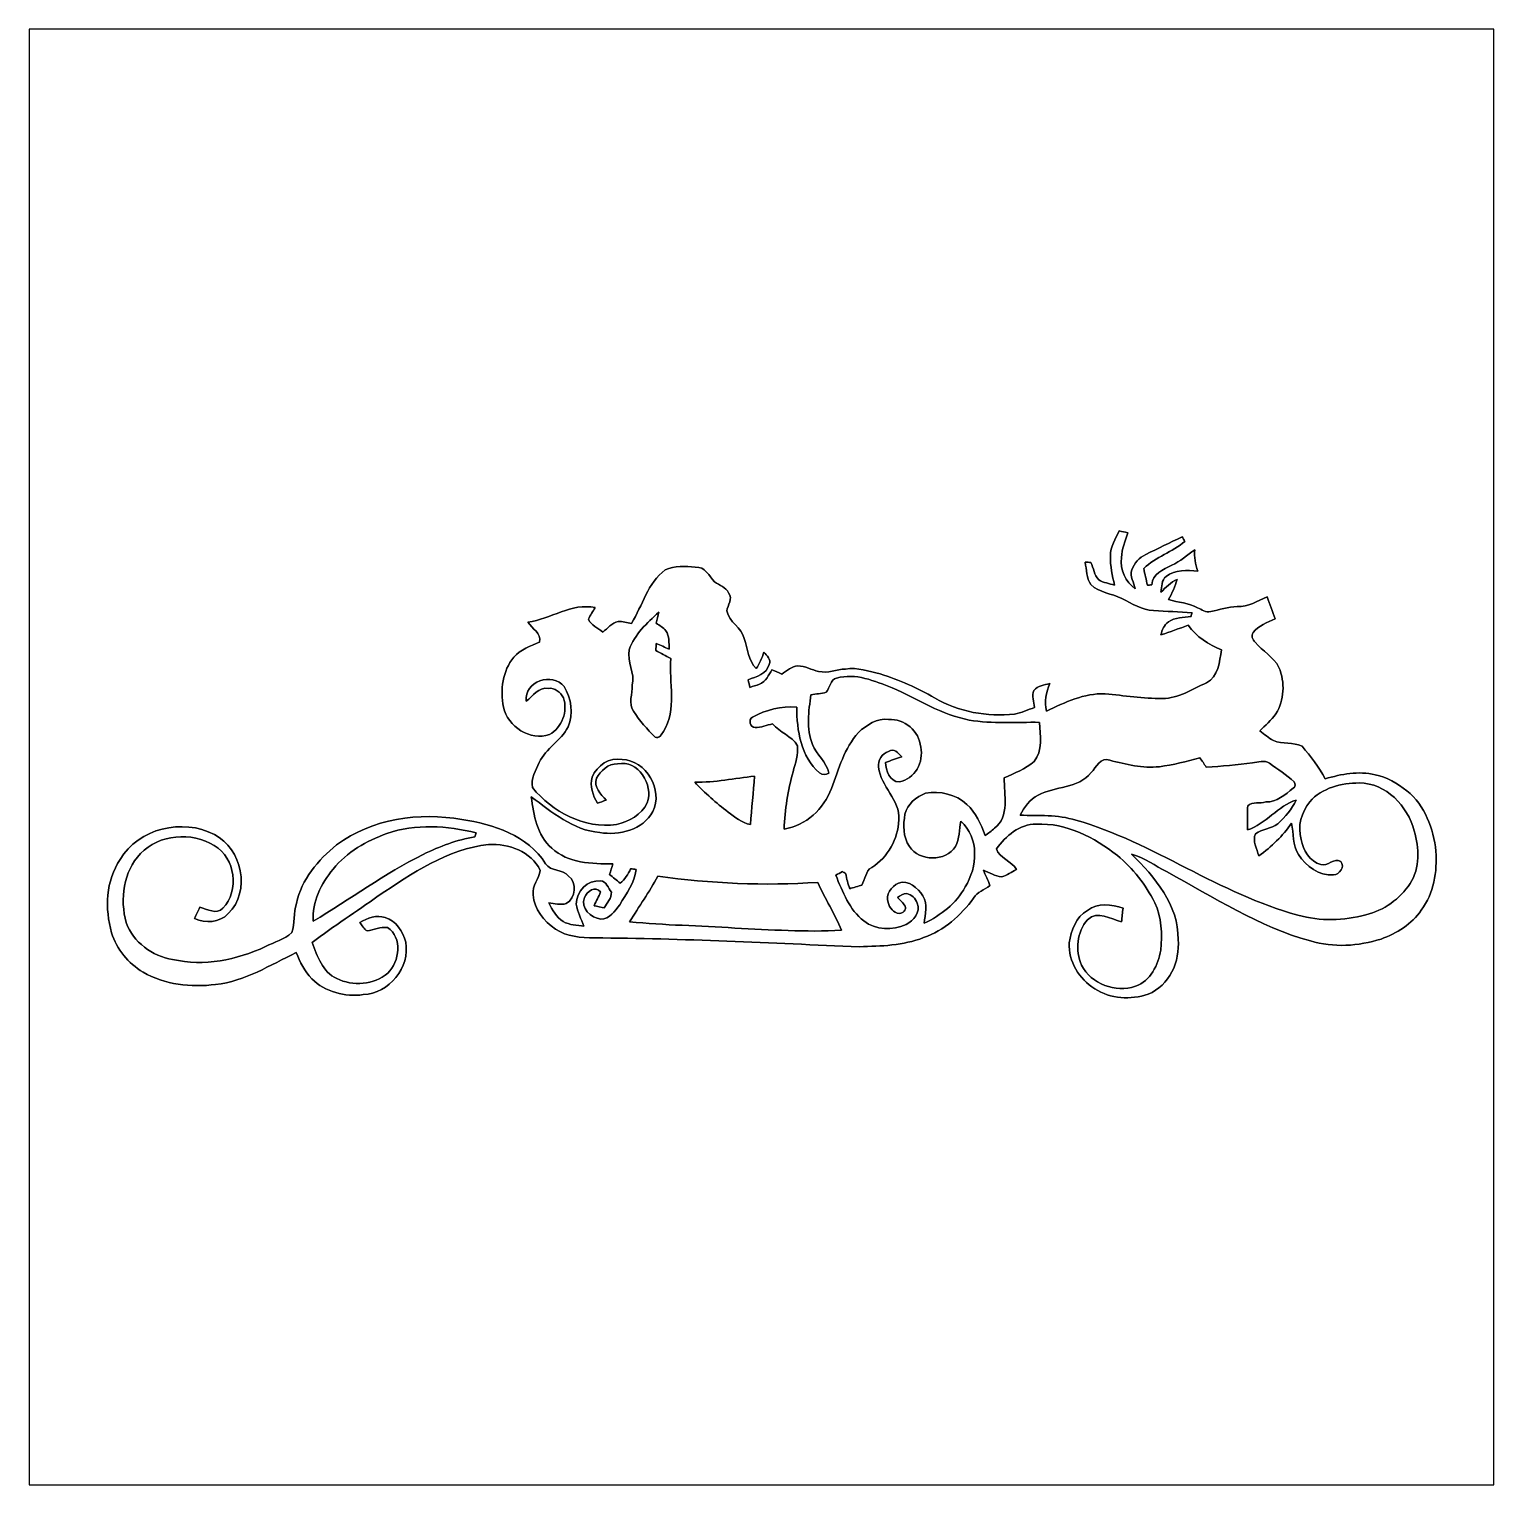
# Model space of a CAD drawing. Header units: centimetres. Extents: x -16.8 to 16.8, y -16.7 to 16.7.
import ezdxf

# ---------------------------------------------------------------- set-up
doc = ezdxf.new("R2010")
doc.units = ezdxf.units.CM
doc.header["$MEASUREMENT"] = 0
doc.layers.add('Layer 1', color=7, linetype='Continuous')

msp = doc.modelspace()

# ---------------------------------------------------------------- linework, layer by layer
at = {"layer": 'Layer 1', "color": 7}
for points, knots in [([(-16.77458, 16.66875), (-16.77458, 16.66875), (16.77458, 16.66875), (16.77458, 16.66875), (16.77458, 16.66875), (16.77458, 16.66875), (16.77458, -16.66875), (16.77458, -16.66875), (16.77458, -16.66875), (16.77458, -16.66875), (-16.77458, -16.66875), (-16.77458, -16.66875), (-16.77458, -16.66875), (-16.77458, -16.66875), (-16.77458, 16.66875), (-16.77458, 16.66875), (-16.77458, 16.66875), (-16.77458, 16.66875), (-16.77458, 16.66875), (-16.77458, 16.66875)], [0, 0, 0, 0, 0.16666667, 0.16666667, 0.16666667, 0.16666667, 0.33333333, 0.33333333, 0.33333333, 0.33333333, 0.5, 0.5, 0.5, 0.5, 0.66666667, 0.66666667, 0.66666667, 0.66666667, 1, 1, 1, 1]), ([(8.1975, 5.17913), (8.10719, 4.99674), (7.98936, 4.81577), (7.99571, 4.60304), (7.99571, 4.60304), (7.98548, 4.3755), (8.03875, 4.15396), (8.08708, 3.93347), (8.08708, 3.93347), (7.96819, 3.97933), (7.83272, 3.98674), (7.72619, 4.058), (7.72619, 4.058), (7.62317, 4.16595), (7.60624, 4.32611), (7.54839, 4.45699), (7.54839, 4.45699), (7.50288, 4.45876), (7.45737, 4.46052), (7.41257, 4.46193), (7.41257, 4.46193), (7.4549, 4.29295), (7.44114, 4.0954), (7.54627, 3.94758), (7.54627, 3.94758), (7.74347, 3.76237), (8.02358, 3.74756), (8.25641, 3.63044), (8.25641, 3.63044), (8.48924, 3.51649), (8.71573, 3.36903), (8.98243, 3.3528), (8.98243, 3.3528), (9.27629, 3.33516), (9.57051, 3.32987), (9.86437, 3.30341), (9.86437, 3.30341), (9.85837, 3.28295), (9.84638, 3.24167), (9.84038, 3.22121), (9.84038, 3.22121), (9.66929, 3.18064), (9.46997, 3.20499), (9.32215, 3.09492), (9.32215, 3.09492), (9.22091, 3.02754), (9.17681, 2.90936), (9.15035, 2.79647), (9.15035, 2.79647), (9.36096, 2.86138), (9.56557, 2.94499), (9.77441, 3.01625), (9.77441, 3.01625), (9.96244, 2.74743), (10.24784, 2.58304), (10.541, 2.45181), (10.541, 2.45181), (10.48985, 2.1844), (10.46939, 1.84079), (10.19598, 1.69933), (10.19598, 1.69933), (9.87037, 1.55258), (9.55569, 1.34091), (9.18492, 1.33844), (9.18492, 1.33844), (8.74536, 1.34056), (8.30862, 1.40406), (7.87188, 1.4478), (7.87188, 1.4478), (7.39105, 1.46368), (6.95113, 1.25236), (6.52745, 1.05234), (6.52745, 1.05234), (6.47171, 1.26436), (6.52145, 1.48202), (6.60188, 1.68028), (6.60188, 1.68028), (6.47241, 1.65735), (6.32707, 1.62948), (6.23782, 1.52259), (6.23782, 1.52259), (6.18702, 1.40053), (6.24417, 1.26224), (6.25334, 1.13594), (6.25334, 1.13594), (6.10341, 1.07915), (5.95418, 1.01671), (5.7979, 0.98037), (5.7979, 0.98037), (5.16784, 0.91264), (4.51591, 1.03646), (3.96593, 1.35361), (3.96593, 1.35361), (3.57258, 1.58221), (3.15277, 1.76318), (2.72027, 1.90218), (2.72027, 1.90218), (2.46027, 1.96356), (2.19639, 2.06058), (1.92476, 2.0133), (1.92476, 2.0133), (1.71697, 2.01119), (1.51694, 1.90817), (1.3081, 1.96074), (1.3081, 1.96074), (1.14723, 1.99214), (1.00083, 2.08774), (0.83397, 2.08703), (0.83397, 2.08703), (0.69215, 2.07151), (0.57609, 1.98049), (0.46355, 1.90077), (0.46355, 1.90077), (0.38806, 1.93252), (0.31327, 1.96532), (0.23812, 1.99602), (0.23812, 1.99602), (0.20108, 1.93463), (0.16545, 1.87254), (0.12629, 1.81222), (0.12629, 1.81222), (0.04727, 1.67005), (-0.12947, 1.64818), (-0.2667, 1.59173), (-0.2667, 1.59173), (-0.28011, 1.64959), (-0.29245, 1.70709), (-0.30445, 1.76495), (-0.30445, 1.76495), (-0.12594, 1.84573), (0.12912, 1.89971), (0.17498, 2.12231), (0.17498, 2.12231), (0.22613, 2.23555), (0.12171, 2.32339), (0.0568, 2.40136), (0.0568, 2.40136), (0.01305, 2.26871), (-0.04374, 2.1403), (-0.121, 2.02353), (-0.121, 2.02353), (-0.29951, 2.2098), (-0.32209, 2.47756), (-0.39335, 2.71251), (-0.39335, 2.71251), (-0.45791, 2.9651), (-0.74119, 3.08539), (-0.7941, 3.34504), (-0.7941, 3.34504), (-0.77893, 3.48333), (-0.64488, 3.62479), (-0.75494, 3.75814), (-0.75494, 3.75814), (-0.81315, 3.89361), (-0.96838, 3.92889), (-1.07386, 4.01108), (-1.07386, 4.01108), (-1.20121, 4.1462), (-1.2887, 4.36774), (-1.51659, 4.34587), (-1.51659, 4.34587), (-1.74378, 4.3688), (-1.99319, 4.38291), (-2.20345, 4.28343), (-2.20345, 4.28343), (-2.6162, 3.98815), (-2.72062, 3.46992), (-2.97815, 3.0607), (-2.97815, 3.0607), (-3.08046, 3.0794), (-3.18276, 3.11115), (-3.28718, 3.10233), (-3.28718, 3.10233), (-3.43112, 3.07552), (-3.52249, 2.94534), (-3.63432, 2.86279), (-3.63432, 2.86279), (-3.74826, 2.95346), (-3.90243, 3.01625), (-3.96487, 3.15419), (-3.96487, 3.15419), (-3.92712, 3.25014), (-3.86221, 3.33234), (-3.81071, 3.42089), (-3.81071, 3.42089), (-4.35398, 3.53942), (-4.82812, 3.15454), (-5.35023, 3.08857), (-5.35023, 3.08857), (-5.25639, 2.93652), (-5.0359, 2.83774), (-5.08741, 2.63172), (-5.08741, 2.63172), (-5.29167, 2.53541), (-5.52591, 2.46839), (-5.67619, 2.28918), (-5.67619, 2.28918), (-5.92984, 1.97273), (-5.98911, 1.53282), (-5.9115, 1.14441), (-5.9115, 1.14441), (-5.81695, 0.69286), (-5.29978, 0.3616), (-4.85387, 0.51506), (-4.85387, 0.51506), (-4.57271, 0.6731), (-4.42913, 1.04987), (-4.53884, 1.35431), (-4.53884, 1.35431), (-4.6034, 1.47955), (-4.73534, 1.59138), (-4.88421, 1.57268), (-4.88421, 1.57268), (-5.11034, 1.60443), (-5.23558, 1.39629), (-5.39115, 1.27917), (-5.39115, 1.27917), (-5.4416, 1.72896), (-4.78755, 1.95368), (-4.52332, 1.61502), (-4.52332, 1.61502), (-4.35187, 1.3462), (-4.30918, 0.98707), (-4.43265, 0.68968), (-4.43265, 0.68968), (-4.58999, 0.36936), (-4.94312, 0.20285), (-5.09376, -0.12453), (-5.09376, -0.12453), (-5.17384, -0.30021), (-5.28884, -0.50024), (-5.24863, -0.69885), (-5.24863, -0.69885), (-4.79213, -1.25871), (-4.05977, -1.65382), (-3.32211, -1.54517), (-3.32211, -1.54517), (-3.03636, -1.48273), (-2.75096, -1.32327), (-2.6162, -1.05269), (-2.6162, -1.05269), (-2.46627, -0.64382), (-2.82504, -0.04304), (-3.29812, -0.1591), (-3.29812, -0.1591), (-3.51367, -0.14499), (-3.67983, -0.32032), (-3.78143, -0.48754), (-3.78143, -0.48754), (-3.85128, -0.69356), (-3.67983, -0.84737), (-3.56059, -0.98566), (-3.56059, -0.98566), (-3.6262, -1.01247), (-3.69288, -1.03646), (-3.75991, -1.05974), (-3.75991, -1.05974), (-3.86327, -0.87877), (-3.94053, -0.67028), (-3.8802, -0.45826), (-3.8802, -0.45826), (-3.76908, -0.19438), (-3.48721, 0.00282), (-3.1937, -0.05644), (-3.1937, -0.05644), (-2.64125, -0.07796), (-2.24155, -0.75177), (-2.49167, -1.24848), (-2.49167, -1.24848), (-2.71216, -1.67393), (-3.26602, -1.80446), (-3.70628, -1.73037), (-3.70628, -1.73037), (-4.31835, -1.67605), (-4.80272, -1.26259), (-5.27509, -0.91228), (-5.27509, -0.91228), (-5.22358, -1.33279), (-5.13856, -1.79423), (-4.80695, -2.09021), (-4.80695, -2.09021), (-4.4263, -2.43417), (-3.88867, -2.44969), (-3.40395, -2.44969), (-3.40395, -2.44969), (-3.42971, -2.52977), (-3.45652, -2.60985), (-3.48156, -2.69064), (-3.48156, -2.69064), (-3.40078, -2.75625), (-3.31999, -2.82293), (-3.23921, -2.8896), (-3.23921, -2.8896), (-3.12808, -2.80458), (-3.05259, -2.6864), (-2.99861, -2.5587), (-2.99861, -2.5587), (-2.95557, -2.56469), (-2.91253, -2.5714), (-2.86914, -2.5781), (-2.86914, -2.5781), (-2.91253, -2.87867), (-3.08928, -3.13337), (-3.24908, -3.38279), (-3.24908, -3.38279), (-3.35456, -3.52707), (-3.48086, -3.71581), (-3.68265, -3.71263), (-3.68265, -3.71263), (-3.90772, -3.68829), (-4.1596, -3.45899), (-4.05201, -3.21627), (-4.05201, -3.21627), (-4.00403, -3.08293), (-3.79906, -2.93546), (-3.69147, -3.09139), (-3.69147, -3.09139), (-3.72322, -3.20322), (-3.7906, -3.30024), (-3.83611, -3.40642), (-3.83611, -3.40642), (-3.77719, -3.41842), (-3.65936, -3.44276), (-3.6008, -3.45511), (-3.6008, -3.45511), (-3.54118, -3.33939), (-3.42935, -3.23321), (-3.43994, -3.09316), (-3.43994, -3.09316), (-3.51261, -3.01272), (-3.55106, -2.82857), (-3.68547, -2.84021), (-3.68547, -2.84021), (-3.98851, -2.80211), (-4.2351, -3.08575), (-4.24815, -3.37044), (-4.24815, -3.37044), (-4.21076, -3.54471), (-4.13456, -3.70911), (-4.06647, -3.87385), (-4.06647, -3.87385), (-4.22698, -3.84986), (-4.40055, -3.85551), (-4.54237, -3.76661), (-4.54237, -3.76661), (-4.69724, -3.66748), (-4.78861, -3.50061), (-4.87327, -3.34292), (-4.87327, -3.34292), (-4.74098, -3.35492), (-4.60516, -3.39443), (-4.47358, -3.35633), (-4.47358, -3.35633), (-4.25521, -3.22756), (-4.21746, -2.88466), (-4.4196, -2.72627), (-4.4196, -2.72627), (-4.55295, -2.55446), (-4.83447, -2.63384), (-4.94594, -2.44404), (-4.94594, -2.44404), (-5.35376, -1.78894), (-6.14116, -1.54587), (-6.86153, -1.43122), (-6.86153, -1.43122), (-7.84401, -1.26118), (-8.91893, -1.40899), (-9.73455, -2.01224), (-9.73455, -2.01224), (-10.15965, -2.35726), (-10.53641, -2.80705), (-10.65636, -3.35351), (-10.65636, -3.35351), (-10.72198, -3.57152), (-10.68881, -3.80788), (-10.75937, -4.02378), (-10.75937, -4.02378), (-10.928, -4.17759), (-11.16154, -4.23721), (-11.36086, -4.34234), (-11.36086, -4.34234), (-12.02196, -4.64891), (-12.77056, -4.80236), (-13.49163, -4.63691), (-13.49163, -4.63691), (-13.95589, -4.56001), (-14.39333, -4.24286), (-14.55526, -3.79377), (-14.55526, -3.79377), (-14.6999, -3.25755), (-14.61876, -2.6289), (-14.22894, -2.21086), (-14.22894, -2.21086), (-13.79926, -1.76848), (-13.05419, -1.70674), (-12.53702, -2.026), (-12.53702, -2.026), (-12.05406, -2.31563), (-11.95105, -3.05964), (-12.33876, -3.46639), (-12.33876, -3.46639), (-12.4841, -3.61703), (-12.70035, -3.48439), (-12.86686, -3.44276), (-12.86686, -3.44276), (-12.91096, -3.52672), (-12.95224, -3.61209), (-12.99069, -3.69888), (-12.99069, -3.69888), (-12.7381, -3.81564), (-12.41778, -3.79624), (-12.21634, -3.58846), (-12.21634, -3.58846), (-11.69282, -3.07481), (-11.90025, -2.09973), (-12.53525, -1.77412), (-12.53525, -1.77412), (-13.25774, -1.39806), (-14.27092, -1.62983), (-14.69284, -2.34703), (-14.69284, -2.34703), (-15.0241, -2.83633), (-15.04421, -3.47098), (-14.8911, -4.02661), (-14.8911, -4.02661), (-14.76587, -4.39879), (-14.51328, -4.73216), (-14.1672, -4.92513), (-14.1672, -4.92513), (-13.67402, -5.22429), (-13.06759, -5.28108), (-12.50491, -5.21053), (-12.50491, -5.21053), (-11.83534, -5.13715), (-11.25502, -4.76532), (-10.66094, -4.48169), (-10.66094, -4.48169), (-10.56711, -4.69547), (-10.46798, -4.91243), (-10.30288, -5.08212), (-10.30288, -5.08212), (-9.99561, -5.37916), (-9.54334, -5.5051), (-9.12319, -5.44336), (-9.12319, -5.44336), (-8.53793, -5.41902), (-8.04192, -4.81506), (-8.15093, -4.23792), (-8.15093, -4.23792), (-8.20914, -3.99415), (-8.37142, -3.75461), (-8.61977, -3.67806), (-8.61977, -3.67806), (-8.81803, -3.60539), (-9.02935, -3.69147), (-9.20115, -3.79307), (-9.20115, -3.79307), (-9.15141, -3.86045), (-9.10625, -3.93524), (-9.03711, -3.98498), (-9.03711, -3.98498), (-8.87871, -3.96628), (-8.73231, -3.88267), (-8.56756, -3.9056), (-8.56756, -3.9056), (-8.21831, -4.14091), (-8.28993, -4.68171), (-8.56368, -4.94806), (-8.56368, -4.94806), (-8.87554, -5.22711), (-9.36343, -5.25216), (-9.73102, -5.07506), (-9.73102, -5.07506), (-10.06158, -4.92548), (-10.1727, -4.56106), (-10.2937, -4.25238), (-10.2937, -4.25238), (-9.8044, -3.87279), (-9.27876, -3.5433), (-8.77852, -3.17923), (-8.77852, -3.17923), (-8.00382, -2.66735), (-7.19914, -2.10749), (-6.25052, -2.00378), (-6.25052, -2.00378), (-5.79755, -1.98402), (-5.27191, -2.16112), (-5.06977, -2.5968), (-5.06977, -2.5968), (-5.10081, -2.78977), (-5.2511, -2.94816), (-5.23452, -3.15419), (-5.23452, -3.15419), (-5.20806, -3.48544), (-4.98334, -3.76132), (-4.7184, -3.94194), (-4.7184, -3.94194), (-4.45735, -4.11762), (-4.13314, -4.13949), (-3.8287, -4.14338), (-3.8287, -4.14338), (-1.80234, -4.15396), (0.22119, -4.2672), (2.24543, -4.34552), (2.24543, -4.34552), (2.73826, -4.33105), (3.24661, -4.32153), (3.71158, -4.13632), (3.71158, -4.13632), (4.1843, -3.97828), (4.56741, -3.62867), (4.86022, -3.23391), (4.86022, -3.23391), (4.93818, -3.08293), (5.11316, -3.05047), (5.22922, -2.94252), (5.22922, -2.94252), (5.1943, -2.8194), (5.12657, -2.70863), (5.08353, -2.58868), (5.08353, -2.58868), (5.22182, -2.64654), (5.35093, -2.73332), (5.50474, -2.74743), (5.50474, -2.74743), (5.62257, -2.7051), (5.72982, -2.63807), (5.84059, -2.58022), (5.84059, -2.58022), (5.73405, -2.37984), (5.44689, -2.32128), (5.3848, -2.10502), (5.3848, -2.10502), (5.59188, -1.80552), (5.91467, -1.53846), (6.29673, -1.53599), (6.29673, -1.53599), (6.98535, -1.50989), (7.62247, -1.84362), (8.15199, -2.2539), (8.15199, -2.2539), (8.509, -2.55094), (8.80392, -2.92065), (9.00889, -3.33798), (9.00889, -3.33798), (9.16446, -3.67489), (9.18563, -4.05871), (9.14471, -4.42313), (9.14471, -4.42313), (9.09637, -4.76321), (8.90764, -5.12904), (8.5658, -5.25039), (8.5658, -5.25039), (8.10966, -5.41232), (7.55685, -5.19818), (7.33249, -4.76885), (7.33249, -4.76885), (7.18996, -4.43618), (7.21713, -4.00403), (7.46901, -3.72921), (7.46901, -3.72921), (7.69549, -3.50238), (7.99747, -3.71757), (8.24689, -3.7719), (8.24689, -3.7719), (8.26347, -3.67101), (8.26558, -3.56059), (8.28428, -3.46322), (8.28428, -3.46322), (8.01899, -3.37432), (7.70572, -3.33728), (7.46654, -3.51437), (7.46654, -3.51437), (7.20125, -3.66642), (7.09895, -3.97298), (7.04497, -4.25626), (7.04497, -4.25626), (7.03439, -4.67924), (7.27639, -5.09235), (7.63552, -5.31001), (7.63552, -5.31001), (7.995, -5.5432), (8.45785, -5.56542), (8.8586, -5.43278), (8.8586, -5.43278), (9.34367, -5.23452), (9.59344, -4.68348), (9.54511, -4.18006), (9.54511, -4.18006), (9.56098, -3.39019), (9.00501, -2.75096), (8.47937, -2.22532), (8.47937, -2.22532), (8.77464, -2.30505), (9.01982, -2.49661), (9.2904, -2.63137), (9.2904, -2.63137), (10.35791, -3.21204), (11.39437, -3.8922), (12.579, -4.21428), (12.579, -4.21428), (13.10464, -4.36986), (13.67543, -4.33493), (14.19401, -4.16913), (14.19401, -4.16913), (14.55173, -4.0386), (14.90204, -3.83152), (15.11406, -3.50626), (15.11406, -3.50626), (15.40334, -3.12526), (15.48342, -2.62467), (15.4499, -2.15794), (15.4499, -2.15794), (15.39452, -1.64218), (15.20296, -1.10772), (14.78633, -0.77329), (14.78633, -0.77329), (14.56796, -0.61101), (14.3316, -0.45579), (14.05855, -0.40852), (14.05855, -0.40852), (13.67649, -0.31256), (13.28314, -0.39158), (12.91343, -0.50094), (12.91343, -0.50094), (12.77232, -0.2286), (12.57653, 0.01164), (12.38426, 0.248), (12.38426, 0.248), (12.18071, 0.34396), (11.93694, 0.29316), (11.7281, 0.37571), (11.7281, 0.37571), (11.61556, 0.43533), (11.52031, 0.52564), (11.41624, 0.59584), (11.41624, 0.59584), (11.54042, 0.72461), (11.67518, 0.84243), (11.78384, 0.98531), (11.78384, 0.98531), (11.97786, 1.30493), (11.99797, 1.70991), (11.85474, 2.05281), (11.85474, 2.05281), (11.72916, 2.29482), (11.48009, 2.42888), (11.30723, 2.62996), (11.30723, 2.62996), (11.25855, 2.68781), (11.20316, 2.77848), (11.26243, 2.84798), (11.26243, 2.84798), (11.38379, 3.01554), (11.59122, 3.07975), (11.77149, 3.16442), (11.77149, 3.16442), (11.70622, 3.33058), (11.64731, 3.49885), (11.58593, 3.66607), (11.58593, 3.66607), (11.35874, 3.58704), (11.15307, 3.42194), (10.89872, 3.44876), (10.89872, 3.44876), (10.69093, 3.43958), (10.49232, 3.37644), (10.29159, 3.32987), (10.29159, 3.32987), (10.18222, 3.29918), (10.08627, 3.38173), (9.98996, 3.41806), (9.98996, 3.41806), (9.78464, 3.52884), (9.54758, 3.54048), (9.32709, 3.60398), (9.32709, 3.60398), (9.39835, 3.75603), (9.4809, 3.90454), (9.52006, 4.06894), (9.52006, 4.06894), (9.37295, 4.00297), (9.26677, 3.88056), (9.14753, 3.77754), (9.14753, 3.77754), (9.17399, 3.89678), (9.15952, 4.05201), (9.26853, 4.13491), (9.26853, 4.13491), (9.47667, 4.28872), (9.75078, 4.28166), (9.99596, 4.26014), (9.99596, 4.26014), (9.93352, 4.41537), (9.91376, 4.58223), (9.92434, 4.74909), (9.92434, 4.74909), (9.75078, 4.62668), (9.59414, 4.47746), (9.39729, 4.39244), (9.39729, 4.39244), (9.20609, 4.28766), (8.95244, 4.20088), (8.93939, 3.94264), (8.93939, 3.94264), (8.90693, 3.93982), (8.87483, 3.93665), (8.84308, 3.93312), (8.84308, 3.93312), (8.81204, 4.06118), (8.7817, 4.18994), (8.75736, 4.31906), (8.75736, 4.31906), (9.02935, 4.58999), (9.41599, 4.68736), (9.70209, 4.93995), (9.70209, 4.93995), (9.68516, 4.9657), (9.65165, 5.01685), (9.63471, 5.04261), (9.63471, 5.04261), (9.35567, 4.91208), (9.08015, 4.77379), (8.80322, 4.63832), (8.80322, 4.63832), (8.6547, 4.56988), (8.54004, 4.4383), (8.48184, 4.2859), (8.48184, 4.2859), (8.43456, 4.13844), (8.53299, 3.99697), (8.56297, 3.8548), (8.56297, 3.8548), (8.33437, 4.00826), (8.21337, 4.29507), (8.24759, 4.56636), (8.24759, 4.56636), (8.25429, 4.76532), (8.33226, 4.94877), (8.38906, 5.13609), (8.38906, 5.13609), (8.3252, 5.15126), (8.26135, 5.16502), (8.1975, 5.17913)], [0, 0, 0, 0, 0.00534759, 0.00534759, 0.00534759, 0.00534759, 0.01069519, 0.01069519, 0.01069519, 0.01069519, 0.01604278, 0.01604278, 0.01604278, 0.01604278, 0.02139037, 0.02139037, 0.02139037, 0.02139037, 0.02673797, 0.02673797, 0.02673797, 0.02673797, 0.03208556, 0.03208556, 0.03208556, 0.03208556, 0.03743316, 0.03743316, 0.03743316, 0.03743316, 0.04278075, 0.04278075, 0.04278075, 0.04278075, 0.04812834, 0.04812834, 0.04812834, 0.04812834, 0.05347594, 0.05347594, 0.05347594, 0.05347594, 0.05882353, 0.05882353, 0.05882353, 0.05882353, 0.06417112, 0.06417112, 0.06417112, 0.06417112, 0.06951872, 0.06951872, 0.06951872, 0.06951872, 0.07486631, 0.07486631, 0.07486631, 0.07486631, 0.0802139, 0.0802139, 0.0802139, 0.0802139, 0.0855615, 0.0855615, 0.0855615, 0.0855615, 0.09090909, 0.09090909, 0.09090909, 0.09090909, 0.09625668, 0.09625668, 0.09625668, 0.09625668, 0.10160428, 0.10160428, 0.10160428, 0.10160428, 0.10695187, 0.10695187, 0.10695187, 0.10695187, 0.11229947, 0.11229947, 0.11229947, 0.11229947, 0.11764706, 0.11764706, 0.11764706, 0.11764706, 0.12299465, 0.12299465, 0.12299465, 0.12299465, 0.12834225, 0.12834225, 0.12834225, 0.12834225, 0.13368984, 0.13368984, 0.13368984, 0.13368984, 0.13903743, 0.13903743, 0.13903743, 0.13903743, 0.14438503, 0.14438503, 0.14438503, 0.14438503, 0.14973262, 0.14973262, 0.14973262, 0.14973262, 0.15508021, 0.15508021, 0.15508021, 0.15508021, 0.16042781, 0.16042781, 0.16042781, 0.16042781, 0.1657754, 0.1657754, 0.1657754, 0.1657754, 0.17112299, 0.17112299, 0.17112299, 0.17112299, 0.17647059, 0.17647059, 0.17647059, 0.17647059, 0.18181818, 0.18181818, 0.18181818, 0.18181818, 0.18716578, 0.18716578, 0.18716578, 0.18716578, 0.19251337, 0.19251337, 0.19251337, 0.19251337, 0.19786096, 0.19786096, 0.19786096, 0.19786096, 0.20320856, 0.20320856, 0.20320856, 0.20320856, 0.20855615, 0.20855615, 0.20855615, 0.20855615, 0.21390374, 0.21390374, 0.21390374, 0.21390374, 0.21925134, 0.21925134, 0.21925134, 0.21925134, 0.22459893, 0.22459893, 0.22459893, 0.22459893, 0.22994652, 0.22994652, 0.22994652, 0.22994652, 0.23529412, 0.23529412, 0.23529412, 0.23529412, 0.24064171, 0.24064171, 0.24064171, 0.24064171, 0.2459893, 0.2459893, 0.2459893, 0.2459893, 0.2513369, 0.2513369, 0.2513369, 0.2513369, 0.25668449, 0.25668449, 0.25668449, 0.25668449, 0.26203209, 0.26203209, 0.26203209, 0.26203209, 0.26737968, 0.26737968, 0.26737968, 0.26737968, 0.27272727, 0.27272727, 0.27272727, 0.27272727, 0.27807487, 0.27807487, 0.27807487, 0.27807487, 0.28342246, 0.28342246, 0.28342246, 0.28342246, 0.28877005, 0.28877005, 0.28877005, 0.28877005, 0.29411765, 0.29411765, 0.29411765, 0.29411765, 0.29946524, 0.29946524, 0.29946524, 0.29946524, 0.30481283, 0.30481283, 0.30481283, 0.30481283, 0.31016043, 0.31016043, 0.31016043, 0.31016043, 0.31550802, 0.31550802, 0.31550802, 0.31550802, 0.32085561, 0.32085561, 0.32085561, 0.32085561, 0.32620321, 0.32620321, 0.32620321, 0.32620321, 0.3315508, 0.3315508, 0.3315508, 0.3315508, 0.3368984, 0.3368984, 0.3368984, 0.3368984, 0.34224599, 0.34224599, 0.34224599, 0.34224599, 0.34759358, 0.34759358, 0.34759358, 0.34759358, 0.35294118, 0.35294118, 0.35294118, 0.35294118, 0.35828877, 0.35828877, 0.35828877, 0.35828877, 0.36363636, 0.36363636, 0.36363636, 0.36363636, 0.36898396, 0.36898396, 0.36898396, 0.36898396, 0.37433155, 0.37433155, 0.37433155, 0.37433155, 0.37967914, 0.37967914, 0.37967914, 0.37967914, 0.38502674, 0.38502674, 0.38502674, 0.38502674, 0.39037433, 0.39037433, 0.39037433, 0.39037433, 0.39572193, 0.39572193, 0.39572193, 0.39572193, 0.40106952, 0.40106952, 0.40106952, 0.40106952, 0.40641711, 0.40641711, 0.40641711, 0.40641711, 0.41176471, 0.41176471, 0.41176471, 0.41176471, 0.4171123, 0.4171123, 0.4171123, 0.4171123, 0.42245989, 0.42245989, 0.42245989, 0.42245989, 0.42780749, 0.42780749, 0.42780749, 0.42780749, 0.43315508, 0.43315508, 0.43315508, 0.43315508, 0.43850267, 0.43850267, 0.43850267, 0.43850267, 0.44385027, 0.44385027, 0.44385027, 0.44385027, 0.44919786, 0.44919786, 0.44919786, 0.44919786, 0.45454545, 0.45454545, 0.45454545, 0.45454545, 0.45989305, 0.45989305, 0.45989305, 0.45989305, 0.46524064, 0.46524064, 0.46524064, 0.46524064, 0.47058824, 0.47058824, 0.47058824, 0.47058824, 0.47593583, 0.47593583, 0.47593583, 0.47593583, 0.48128342, 0.48128342, 0.48128342, 0.48128342, 0.48663102, 0.48663102, 0.48663102, 0.48663102, 0.49197861, 0.49197861, 0.49197861, 0.49197861, 0.4973262, 0.4973262, 0.4973262, 0.4973262, 0.5026738, 0.5026738, 0.5026738, 0.5026738, 0.50802139, 0.50802139, 0.50802139, 0.50802139, 0.51336898, 0.51336898, 0.51336898, 0.51336898, 0.51871658, 0.51871658, 0.51871658, 0.51871658, 0.52406417, 0.52406417, 0.52406417, 0.52406417, 0.52941176, 0.52941176, 0.52941176, 0.52941176, 0.53475936, 0.53475936, 0.53475936, 0.53475936, 0.54010695, 0.54010695, 0.54010695, 0.54010695, 0.54545455, 0.54545455, 0.54545455, 0.54545455, 0.55080214, 0.55080214, 0.55080214, 0.55080214, 0.55614973, 0.55614973, 0.55614973, 0.55614973, 0.56149733, 0.56149733, 0.56149733, 0.56149733, 0.56684492, 0.56684492, 0.56684492, 0.56684492, 0.57219251, 0.57219251, 0.57219251, 0.57219251, 0.57754011, 0.57754011, 0.57754011, 0.57754011, 0.5828877, 0.5828877, 0.5828877, 0.5828877, 0.58823529, 0.58823529, 0.58823529, 0.58823529, 0.59358289, 0.59358289, 0.59358289, 0.59358289, 0.59893048, 0.59893048, 0.59893048, 0.59893048, 0.60427807, 0.60427807, 0.60427807, 0.60427807, 0.60962567, 0.60962567, 0.60962567, 0.60962567, 0.61497326, 0.61497326, 0.61497326, 0.61497326, 0.62032086, 0.62032086, 0.62032086, 0.62032086, 0.62566845, 0.62566845, 0.62566845, 0.62566845, 0.63101604, 0.63101604, 0.63101604, 0.63101604, 0.63636364, 0.63636364, 0.63636364, 0.63636364, 0.64171123, 0.64171123, 0.64171123, 0.64171123, 0.64705882, 0.64705882, 0.64705882, 0.64705882, 0.65240642, 0.65240642, 0.65240642, 0.65240642, 0.65775401, 0.65775401, 0.65775401, 0.65775401, 0.6631016, 0.6631016, 0.6631016, 0.6631016, 0.6684492, 0.6684492, 0.6684492, 0.6684492, 0.67379679, 0.67379679, 0.67379679, 0.67379679, 0.67914439, 0.67914439, 0.67914439, 0.67914439, 0.68449198, 0.68449198, 0.68449198, 0.68449198, 0.68983957, 0.68983957, 0.68983957, 0.68983957, 0.69518717, 0.69518717, 0.69518717, 0.69518717, 0.70053476, 0.70053476, 0.70053476, 0.70053476, 0.70588235, 0.70588235, 0.70588235, 0.70588235, 0.71122995, 0.71122995, 0.71122995, 0.71122995, 0.71657754, 0.71657754, 0.71657754, 0.71657754, 0.72192513, 0.72192513, 0.72192513, 0.72192513, 0.72727273, 0.72727273, 0.72727273, 0.72727273, 0.73262032, 0.73262032, 0.73262032, 0.73262032, 0.73796791, 0.73796791, 0.73796791, 0.73796791, 0.74331551, 0.74331551, 0.74331551, 0.74331551, 0.7486631, 0.7486631, 0.7486631, 0.7486631, 0.7540107, 0.7540107, 0.7540107, 0.7540107, 0.75935829, 0.75935829, 0.75935829, 0.75935829, 0.76470588, 0.76470588, 0.76470588, 0.76470588, 0.77005348, 0.77005348, 0.77005348, 0.77005348, 0.77540107, 0.77540107, 0.77540107, 0.77540107, 0.78074866, 0.78074866, 0.78074866, 0.78074866, 0.78609626, 0.78609626, 0.78609626, 0.78609626, 0.79144385, 0.79144385, 0.79144385, 0.79144385, 0.79679144, 0.79679144, 0.79679144, 0.79679144, 0.80213904, 0.80213904, 0.80213904, 0.80213904, 0.80748663, 0.80748663, 0.80748663, 0.80748663, 0.81283422, 0.81283422, 0.81283422, 0.81283422, 0.81818182, 0.81818182, 0.81818182, 0.81818182, 0.82352941, 0.82352941, 0.82352941, 0.82352941, 0.82887701, 0.82887701, 0.82887701, 0.82887701, 0.8342246, 0.8342246, 0.8342246, 0.8342246, 0.83957219, 0.83957219, 0.83957219, 0.83957219, 0.84491979, 0.84491979, 0.84491979, 0.84491979, 0.85026738, 0.85026738, 0.85026738, 0.85026738, 0.85561497, 0.85561497, 0.85561497, 0.85561497, 0.86096257, 0.86096257, 0.86096257, 0.86096257, 0.86631016, 0.86631016, 0.86631016, 0.86631016, 0.87165775, 0.87165775, 0.87165775, 0.87165775, 0.87700535, 0.87700535, 0.87700535, 0.87700535, 0.88235294, 0.88235294, 0.88235294, 0.88235294, 0.88770053, 0.88770053, 0.88770053, 0.88770053, 0.89304813, 0.89304813, 0.89304813, 0.89304813, 0.89839572, 0.89839572, 0.89839572, 0.89839572, 0.90374332, 0.90374332, 0.90374332, 0.90374332, 0.90909091, 0.90909091, 0.90909091, 0.90909091, 0.9144385, 0.9144385, 0.9144385, 0.9144385, 0.9197861, 0.9197861, 0.9197861, 0.9197861, 0.92513369, 0.92513369, 0.92513369, 0.92513369, 0.93048128, 0.93048128, 0.93048128, 0.93048128, 0.93582888, 0.93582888, 0.93582888, 0.93582888, 0.94117647, 0.94117647, 0.94117647, 0.94117647, 0.94652406, 0.94652406, 0.94652406, 0.94652406, 0.95187166, 0.95187166, 0.95187166, 0.95187166, 0.95721925, 0.95721925, 0.95721925, 0.95721925, 0.96256684, 0.96256684, 0.96256684, 0.96256684, 0.96791444, 0.96791444, 0.96791444, 0.96791444, 0.97326203, 0.97326203, 0.97326203, 0.97326203, 0.97860963, 0.97860963, 0.97860963, 0.97860963, 0.98395722, 0.98395722, 0.98395722, 0.98395722, 0.98930481, 0.98930481, 0.98930481, 0.98930481, 1, 1, 1, 1]), ([(-3.03318, 2.45533), (-2.90971, 2.8134), (-2.62184, 3.06776), (-2.35162, 3.31823), (-2.35162, 3.31823), (-2.36961, 3.23321), (-2.39148, 3.14925), (-2.41265, 3.06493), (-2.41265, 3.06493), (-2.33609, 3.01025), (-2.24931, 2.96545), (-2.18934, 2.89137), (-2.18934, 2.89137), (-2.10679, 2.76754), (-2.12337, 2.61267), (-2.11279, 2.4705), (-2.11279, 2.4705), (-2.21403, 2.51143), (-2.31211, 2.5587), (-2.41159, 2.60279), (-2.41159, 2.60279), (-2.41512, 2.54952), (-2.41794, 2.4959), (-2.42111, 2.44228), (-2.42111, 2.44228), (-2.30893, 2.37913), (-2.19534, 2.31669), (-2.07892, 2.25989), (-2.07892, 2.25989), (-2.12266, 1.70639), (-1.93569, 1.08656), (-2.24508, 0.58561), (-2.24508, 0.58561), (-2.28882, 0.51999), (-2.34244, 0.41346), (-2.43805, 0.45261), (-2.43805, 0.45261), (-2.62008, 0.63676), (-2.79259, 0.83467), (-2.93582, 1.05093), (-2.93582, 1.05093), (-3.05576, 1.22802), (-2.95204, 1.4478), (-2.96192, 1.64253), (-2.96192, 1.64253), (-2.89348, 1.92193), (-3.08363, 2.17911), (-3.03318, 2.45533)], [0, 0, 0, 0, 0.07692308, 0.07692308, 0.07692308, 0.07692308, 0.15384615, 0.15384615, 0.15384615, 0.15384615, 0.23076923, 0.23076923, 0.23076923, 0.23076923, 0.30769231, 0.30769231, 0.30769231, 0.30769231, 0.38461538, 0.38461538, 0.38461538, 0.38461538, 0.46153846, 0.46153846, 0.46153846, 0.46153846, 0.53846154, 0.53846154, 0.53846154, 0.53846154, 0.61538462, 0.61538462, 0.61538462, 0.61538462, 0.69230769, 0.69230769, 0.69230769, 0.69230769, 0.76923077, 0.76923077, 0.76923077, 0.76923077, 0.84615385, 0.84615385, 0.84615385, 0.84615385, 1, 1, 1, 1]), ([(1.72085, 1.80587), (2.15512, 1.93604), (2.59433, 1.73708), (2.99438, 1.58503), (2.99438, 1.58503), (3.57681, 1.3275), (4.12468, 0.96767), (4.75932, 0.84631), (4.75932, 0.84631), (5.29131, 0.75353), (5.8353, 0.80328), (6.37258, 0.79304), (6.37258, 0.79304), (6.38739, 0.49318), (6.44349, 0.1457), (6.24311, -0.10548), (6.24311, -0.10548), (6.04626, -0.27799), (5.79367, -0.36689), (5.56084, -0.47766), (5.56084, -0.47766), (5.55554, -0.85937), (5.68889, -1.36278), (5.33823, -1.63336), (5.33823, -1.63336), (5.2705, -1.69474), (5.19606, -1.74766), (5.12057, -1.79881), (5.12057, -1.79881), (5.03026, -1.5367), (4.91666, -1.26965), (4.70076, -1.0855), (4.70076, -1.0855), (4.45523, -0.85125), (4.08869, -0.77153), (3.76096, -0.8322), (3.76096, -0.8322), (3.54471, -0.90593), (3.34116, -1.08162), (3.28612, -1.31057), (3.28612, -1.31057), (3.24732, -1.55469), (3.23815, -1.83586), (3.38808, -2.04787), (3.38808, -2.04787), (3.61809, -2.39571), (4.22275, -2.40665), (4.44641, -2.04964), (4.44641, -2.04964), (4.53954, -1.87325), (4.52543, -1.66299), (4.56636, -1.4732), (4.56636, -1.4732), (4.99639, -1.84891), (4.94736, -2.52589), (4.6676, -2.97674), (4.6676, -2.97674), (4.46511, -3.35774), (4.1088, -3.62479), (3.72745, -3.80894), (3.72745, -3.80894), (3.74191, -3.60327), (3.82693, -3.36656), (3.69676, -3.18311), (3.69676, -3.18311), (3.58211, -2.99861), (3.37256, -2.80529), (3.13584, -2.88996), (3.13584, -2.88996), (2.97639, -2.9651), (2.83527, -3.15348), (2.90336, -3.33551), (2.90336, -3.33551), (2.92947, -3.45722), (3.02507, -3.57576), (3.15736, -3.58105), (3.15736, -3.58105), (3.24132, -3.59163), (3.32493, -3.49603), (3.28895, -3.41454), (3.28895, -3.41454), (3.24414, -3.33904), (3.17359, -3.2833), (3.11362, -3.22051), (3.11362, -3.22051), (3.181, -3.18135), (3.24767, -3.12491), (3.32987, -3.12632), (3.32987, -3.12632), (3.43994, -3.15101), (3.53448, -3.24026), (3.56729, -3.34857), (3.56729, -3.34857), (3.65019, -3.55953), (3.47804, -3.74403), (3.31117, -3.84034), (3.31117, -3.84034), (3.00426, -3.97016), (2.61691, -3.9691), (2.34703, -3.75603), (2.34703, -3.75603), (2.00942, -3.49744), (1.86126, -3.08504), (1.69968, -2.70757), (1.69968, -2.70757), (1.75048, -2.6797), (1.80199, -2.65254), (1.85314, -2.62502), (1.85314, -2.62502), (1.88031, -2.64089), (1.90818, -2.65677), (1.93569, -2.673), (1.93569, -2.673), (1.94804, -2.79083), (1.97767, -2.90583), (2.02001, -3.01625), (2.02001, -3.01625), (2.08986, -2.99579), (2.22991, -2.95522), (2.29976, -2.93476), (2.29976, -2.93476), (2.37561, -2.79859), (2.37984, -2.61408), (2.52624, -2.52765), (2.52624, -2.52765), (2.89701, -2.29482), (3.13126, -1.8796), (3.14466, -1.4411), (3.14466, -1.4411), (3.18558, -0.97861), (2.71886, -0.6791), (2.68358, -0.23389), (2.68358, -0.23389), (2.65289, -0.07832), (2.76507, 0.07514), (2.90936, 0.12594), (2.90936, 0.12594), (3.03495, 0.22331), (3.13161, 0.08149), (3.21134, 0.00388), (3.21134, 0.00388), (3.08857, -0.03881), (2.96616, -0.08114), (2.84374, -0.12418), (2.84374, -0.12418), (2.85538, -0.30692), (2.93194, -0.56727), (3.15771, -0.57115), (3.15771, -0.57115), (3.51084, -0.50624), (3.72498, -0.11395), (3.64807, 0.22825), (3.64807, 0.22825), (3.61738, 0.59443), (3.27307, 0.8823), (2.90936, 0.86078), (2.90936, 0.86078), (2.64478, 0.89253), (2.40877, 0.73237), (2.2225, 0.56444), (2.2225, 0.56444), (1.89724, 0.20179), (1.76812, -0.27411), (1.60338, -0.72037), (1.60338, -0.72037), (1.43228, -1.18498), (1.016, -1.57762), (0.51717, -1.64959), (0.51717, -1.64959), (0.53834, -1.20685), (0.59902, -0.76412), (0.72496, -0.33831), (0.72496, -0.33831), (0.77505, -0.14429), (0.84173, 0.05609), (0.82374, 0.25894), (0.82374, 0.25894), (0.6925, 0.48648), (0.41945, 0.55986), (0.25294, 0.75636), (0.25294, 0.75636), (0.11853, 0.73484), (-0.01023, 0.67169), (-0.14781, 0.6731), (-0.14781, 0.6731), (-0.25859, 0.67028), (-0.31221, 0.86607), (-0.2032, 0.90876), (-0.2032, 0.90876), (0.09984, 1.09502), (0.45614, 1.15499), (0.80716, 1.14512), (0.80716, 1.14512), (0.8068, 0.60784), (0.90276, 0.01023), (1.32962, -0.36407), (1.32962, -0.36407), (1.38889, -0.4258), (1.47779, -0.40464), (1.54587, -0.37077), (1.54587, -0.37077), (1.49154, -0.11712), (1.26294, 0.0508), (1.16875, 0.28751), (1.16875, 0.28751), (1.01388, 0.64453), (1.08338, 1.05269), (1.13101, 1.42558), (1.13101, 1.42558), (1.24813, 1.44463), (1.36913, 1.45062), (1.48343, 1.48519), (1.48343, 1.48519), (1.57198, 1.5875), (1.56704, 1.77412), (1.72085, 1.80587)], [0, 0, 0, 0, 0.01818182, 0.01818182, 0.01818182, 0.01818182, 0.03636364, 0.03636364, 0.03636364, 0.03636364, 0.05454545, 0.05454545, 0.05454545, 0.05454545, 0.07272727, 0.07272727, 0.07272727, 0.07272727, 0.09090909, 0.09090909, 0.09090909, 0.09090909, 0.10909091, 0.10909091, 0.10909091, 0.10909091, 0.12727273, 0.12727273, 0.12727273, 0.12727273, 0.14545455, 0.14545455, 0.14545455, 0.14545455, 0.16363636, 0.16363636, 0.16363636, 0.16363636, 0.18181818, 0.18181818, 0.18181818, 0.18181818, 0.2, 0.2, 0.2, 0.2, 0.21818182, 0.21818182, 0.21818182, 0.21818182, 0.23636364, 0.23636364, 0.23636364, 0.23636364, 0.25454545, 0.25454545, 0.25454545, 0.25454545, 0.27272727, 0.27272727, 0.27272727, 0.27272727, 0.29090909, 0.29090909, 0.29090909, 0.29090909, 0.30909091, 0.30909091, 0.30909091, 0.30909091, 0.32727273, 0.32727273, 0.32727273, 0.32727273, 0.34545455, 0.34545455, 0.34545455, 0.34545455, 0.36363636, 0.36363636, 0.36363636, 0.36363636, 0.38181818, 0.38181818, 0.38181818, 0.38181818, 0.4, 0.4, 0.4, 0.4, 0.41818182, 0.41818182, 0.41818182, 0.41818182, 0.43636364, 0.43636364, 0.43636364, 0.43636364, 0.45454545, 0.45454545, 0.45454545, 0.45454545, 0.47272727, 0.47272727, 0.47272727, 0.47272727, 0.49090909, 0.49090909, 0.49090909, 0.49090909, 0.50909091, 0.50909091, 0.50909091, 0.50909091, 0.52727273, 0.52727273, 0.52727273, 0.52727273, 0.54545455, 0.54545455, 0.54545455, 0.54545455, 0.56363636, 0.56363636, 0.56363636, 0.56363636, 0.58181818, 0.58181818, 0.58181818, 0.58181818, 0.6, 0.6, 0.6, 0.6, 0.61818182, 0.61818182, 0.61818182, 0.61818182, 0.63636364, 0.63636364, 0.63636364, 0.63636364, 0.65454545, 0.65454545, 0.65454545, 0.65454545, 0.67272727, 0.67272727, 0.67272727, 0.67272727, 0.69090909, 0.69090909, 0.69090909, 0.69090909, 0.70909091, 0.70909091, 0.70909091, 0.70909091, 0.72727273, 0.72727273, 0.72727273, 0.72727273, 0.74545455, 0.74545455, 0.74545455, 0.74545455, 0.76363636, 0.76363636, 0.76363636, 0.76363636, 0.78181818, 0.78181818, 0.78181818, 0.78181818, 0.8, 0.8, 0.8, 0.8, 0.81818182, 0.81818182, 0.81818182, 0.81818182, 0.83636364, 0.83636364, 0.83636364, 0.83636364, 0.85454545, 0.85454545, 0.85454545, 0.85454545, 0.87272727, 0.87272727, 0.87272727, 0.87272727, 0.89090909, 0.89090909, 0.89090909, 0.89090909, 0.90909091, 0.90909091, 0.90909091, 0.90909091, 0.92727273, 0.92727273, 0.92727273, 0.92727273, 0.94545455, 0.94545455, 0.94545455, 0.94545455, 0.96363636, 0.96363636, 0.96363636, 0.96363636, 1, 1, 1, 1]), ([(9.11507, -0.22225), (9.42904, -0.18062), (9.73702, -0.10019), (10.04252, -0.01552), (10.04252, -0.01552), (10.09156, -0.08643), (10.13989, -0.15769), (10.18857, -0.22931), (10.18857, -0.22931), (10.54347, -0.21308), (10.89836, -0.18521), (11.24973, -0.13018), (11.24973, -0.13018), (11.37179, -0.127), (11.52313, -0.06103), (11.63532, -0.14499), (11.63532, -0.14499), (11.83181, -0.27658), (12.02443, -0.41557), (12.20646, -0.56727), (12.20646, -0.56727), (12.22904, -0.61524), (12.2368, -0.68651), (12.18212, -0.71684), (12.18212, -0.71684), (11.99621, -0.8569), (11.80183, -1.03787), (11.55241, -1.03011), (11.55241, -1.03011), (11.41977, -1.07174), (11.25185, -1.02094), (11.1379, -1.11513), (11.1379, -1.11513), (11.13614, -1.25413), (11.13226, -1.53211), (11.13049, -1.67111), (11.13049, -1.67111), (11.55982, -1.53776), (11.82476, -1.11725), (12.24915, -0.98496), (12.24915, -0.98496), (12.15531, -1.19627), (11.9955, -1.3716), (11.82793, -1.52788), (11.82793, -1.52788), (11.68188, -1.65382), (11.46492, -1.63689), (11.31711, -1.75895), (11.31711, -1.75895), (11.24091, -1.92687), (11.35239, -2.10185), (11.39225, -2.26342), (11.39225, -2.26342), (11.68506, -2.05916), (11.94223, -1.81046), (12.14191, -1.51377), (12.14191, -1.51377), (12.19412, -1.75295), (12.16589, -2.01895), (12.30383, -2.23238), (12.30383, -2.23238), (12.47881, -2.4952), (12.76703, -2.73614), (13.10534, -2.69946), (13.10534, -2.69946), (13.24398, -2.69064), (13.37239, -2.51354), (13.27115, -2.39219), (13.27115, -2.39219), (13.1191, -2.29235), (12.97305, -2.51566), (12.81218, -2.46521), (12.81218, -2.46521), (12.56136, -2.39254), (12.40861, -2.13254), (12.36204, -1.88877), (12.36204, -1.88877), (12.27561, -1.59103), (12.37015, -1.26224), (12.55959, -1.02447), (12.55959, -1.02447), (12.84005, -0.70732), (13.28385, -0.59231), (13.69413, -0.59514), (13.69413, -0.59514), (14.30972, -0.59584), (14.80361, -1.12466), (14.9539, -1.69157), (14.9539, -1.69157), (15.06996, -2.08703), (15.08936, -2.54), (14.859, -2.90054), (14.859, -2.90054), (14.62334, -3.24767), (14.25892, -3.52002), (13.84653, -3.61315), (13.84653, -3.61315), (13.34064, -3.75497), (12.79666, -3.76414), (12.29042, -3.61985), (12.29042, -3.61985), (10.49126, -3.14713), (8.98596, -1.95263), (7.19949, -1.44674), (7.19949, -1.44674), (6.78568, -1.31657), (6.35, -1.34832), (5.92349, -1.33209), (5.92349, -1.33209), (6.02756, -1.15429), (6.14257, -0.96414), (6.3373, -0.87348), (6.3373, -0.87348), (6.7243, -0.66146), (7.25805, -0.73589), (7.54944, -0.35489), (7.54944, -0.35489), (7.67574, -0.23707), (7.76217, 0.01199), (7.9823, -0.07514), (7.9823, -0.07514), (8.35201, -0.17039), (8.72878, -0.26494), (9.11507, -0.22225)], [0, 0, 0, 0, 0.03125, 0.03125, 0.03125, 0.03125, 0.0625, 0.0625, 0.0625, 0.0625, 0.09375, 0.09375, 0.09375, 0.09375, 0.125, 0.125, 0.125, 0.125, 0.15625, 0.15625, 0.15625, 0.15625, 0.1875, 0.1875, 0.1875, 0.1875, 0.21875, 0.21875, 0.21875, 0.21875, 0.25, 0.25, 0.25, 0.25, 0.28125, 0.28125, 0.28125, 0.28125, 0.3125, 0.3125, 0.3125, 0.3125, 0.34375, 0.34375, 0.34375, 0.34375, 0.375, 0.375, 0.375, 0.375, 0.40625, 0.40625, 0.40625, 0.40625, 0.4375, 0.4375, 0.4375, 0.4375, 0.46875, 0.46875, 0.46875, 0.46875, 0.5, 0.5, 0.5, 0.5, 0.53125, 0.53125, 0.53125, 0.53125, 0.5625, 0.5625, 0.5625, 0.5625, 0.59375, 0.59375, 0.59375, 0.59375, 0.625, 0.625, 0.625, 0.625, 0.65625, 0.65625, 0.65625, 0.65625, 0.6875, 0.6875, 0.6875, 0.6875, 0.71875, 0.71875, 0.71875, 0.71875, 0.75, 0.75, 0.75, 0.75, 0.78125, 0.78125, 0.78125, 0.78125, 0.8125, 0.8125, 0.8125, 0.8125, 0.84375, 0.84375, 0.84375, 0.84375, 0.875, 0.875, 0.875, 0.875, 0.90625, 0.90625, 0.90625, 0.90625, 0.9375, 0.9375, 0.9375, 0.9375, 1, 1, 1, 1]), ([(-1.52964, -0.57573), (-1.06715, -0.58667), (-0.61419, -0.49001), (-0.15699, -0.43709), (-0.15699, -0.43709), (-0.18838, -0.80786), (-0.22507, -1.17828), (-0.25329, -1.54975), (-0.25329, -1.54975), (-0.44873, -1.50424), (-0.60925, -1.37795), (-0.76659, -1.26083), (-0.76659, -1.26083), (-1.03681, -1.05128), (-1.29681, -0.82621), (-1.52964, -0.57573)], [0, 0, 0, 0, 0.2, 0.2, 0.2, 0.2, 0.4, 0.4, 0.4, 0.4, 0.6, 0.6, 0.6, 0.6, 1, 1, 1, 1]), ([(-8.58167, -1.74943), (-7.92339, -1.52859), (-7.20196, -1.56951), (-6.53627, -1.73919), (-6.53627, -1.73919), (-6.54332, -1.76142), (-6.55779, -1.80622), (-6.56484, -1.82845), (-6.56484, -1.82845), (-6.9783, -1.89971), (-7.37553, -2.04364), (-7.74912, -2.23238), (-7.74912, -2.23238), (-8.63529, -2.66453), (-9.42411, -3.26284), (-10.27218, -3.76026), (-10.27218, -3.76026), (-10.29582, -3.32105), (-10.09015, -2.89772), (-9.81216, -2.56928), (-9.81216, -2.56928), (-9.50242, -2.17276), (-9.04487, -1.92334), (-8.58167, -1.74943)], [0, 0, 0, 0, 0.14285714, 0.14285714, 0.14285714, 0.14285714, 0.28571429, 0.28571429, 0.28571429, 0.28571429, 0.42857143, 0.42857143, 0.42857143, 0.42857143, 0.57142857, 0.57142857, 0.57142857, 0.57142857, 0.71428571, 0.71428571, 0.71428571, 0.71428571, 1, 1, 1, 1]), ([(-2.3749, -2.73156), (-1.1617, -2.89278), (0.06667, -2.95663), (1.2887, -2.87196), (1.2887, -2.87196), (1.45979, -3.24379), (1.6704, -3.59586), (1.83656, -3.97016), (1.83656, -3.97016), (1.02129, -4.01391), (0.2032, -3.95605), (-0.61136, -3.91936), (-0.61136, -3.91936), (-1.41358, -3.85516), (-2.22038, -3.8608), (-3.02084, -3.77261), (-3.02084, -3.77261), (-2.80494, -3.42583), (-2.57069, -3.09033), (-2.3749, -2.73156)], [0, 0, 0, 0, 0.16666667, 0.16666667, 0.16666667, 0.16666667, 0.33333333, 0.33333333, 0.33333333, 0.33333333, 0.5, 0.5, 0.5, 0.5, 0.66666667, 0.66666667, 0.66666667, 0.66666667, 1, 1, 1, 1])]:
    msp.add_open_spline(points, degree=3, knots=knots, dxfattribs=at)
at = {"layer": 'Layer 1'}
for points, knots in [([(8.1975, 5.17913), (8.26135, 5.16502), (8.3252, 5.15126), (8.38906, 5.13609), (8.38906, 5.13609), (8.33226, 4.94877), (8.25429, 4.76532), (8.24759, 4.56636), (8.24759, 4.56636), (8.21337, 4.29507), (8.33437, 4.00826), (8.56297, 3.8548), (8.56297, 3.8548), (8.53299, 3.99697), (8.43456, 4.13844), (8.48184, 4.2859), (8.48184, 4.2859), (8.54004, 4.4383), (8.6547, 4.56988), (8.80322, 4.63832), (8.80322, 4.63832), (9.08015, 4.77379), (9.35567, 4.91208), (9.63471, 5.04261), (9.63471, 5.04261), (9.65165, 5.01685), (9.68516, 4.9657), (9.70209, 4.93995), (9.70209, 4.93995), (9.41599, 4.68736), (9.02935, 4.58999), (8.75736, 4.31906), (8.75736, 4.31906), (8.7817, 4.18994), (8.81204, 4.06118), (8.84308, 3.93312), (8.84308, 3.93312), (8.87483, 3.93665), (8.90693, 3.93982), (8.93939, 3.94264), (8.93939, 3.94264), (8.95244, 4.20088), (9.20609, 4.28766), (9.39729, 4.39244), (9.39729, 4.39244), (9.59414, 4.47746), (9.75078, 4.62668), (9.92434, 4.74909), (9.92434, 4.74909), (9.91376, 4.58223), (9.93352, 4.41537), (9.99596, 4.26014), (9.99596, 4.26014), (9.75078, 4.28166), (9.47667, 4.28872), (9.26853, 4.13491), (9.26853, 4.13491), (9.15952, 4.05201), (9.17399, 3.89678), (9.14753, 3.77754), (9.14753, 3.77754), (9.26677, 3.88056), (9.37295, 4.00297), (9.52006, 4.06894), (9.52006, 4.06894), (9.4809, 3.90454), (9.39835, 3.75603), (9.32709, 3.60398), (9.32709, 3.60398), (9.54758, 3.54048), (9.78464, 3.52884), (9.98996, 3.41806), (9.98996, 3.41806), (10.08627, 3.38173), (10.18222, 3.29918), (10.29159, 3.32987), (10.29159, 3.32987), (10.49232, 3.37644), (10.69093, 3.43958), (10.89872, 3.44876), (10.89872, 3.44876), (11.15307, 3.42194), (11.35874, 3.58704), (11.58593, 3.66607), (11.58593, 3.66607), (11.64731, 3.49885), (11.70622, 3.33058), (11.77149, 3.16442), (11.77149, 3.16442), (11.59122, 3.07975), (11.38379, 3.01554), (11.26243, 2.84798), (11.26243, 2.84798), (11.20316, 2.77848), (11.25855, 2.68781), (11.30723, 2.62996), (11.30723, 2.62996), (11.48009, 2.42888), (11.72916, 2.29482), (11.85474, 2.05281), (11.85474, 2.05281), (11.99797, 1.70991), (11.97786, 1.30493), (11.78384, 0.98531), (11.78384, 0.98531), (11.67518, 0.84243), (11.54042, 0.72461), (11.41624, 0.59584), (11.41624, 0.59584), (11.52031, 0.52564), (11.61556, 0.43533), (11.7281, 0.37571), (11.7281, 0.37571), (11.93694, 0.29316), (12.18071, 0.34396), (12.38426, 0.248), (12.38426, 0.248), (12.57653, 0.01164), (12.77232, -0.2286), (12.91343, -0.50094), (12.91343, -0.50094), (13.28314, -0.39158), (13.67649, -0.31256), (14.05855, -0.40852), (14.05855, -0.40852), (14.3316, -0.45579), (14.56796, -0.61101), (14.78633, -0.77329), (14.78633, -0.77329), (15.20296, -1.10772), (15.39452, -1.64218), (15.4499, -2.15794), (15.4499, -2.15794), (15.48342, -2.62467), (15.40334, -3.12526), (15.11406, -3.50626), (15.11406, -3.50626), (14.90204, -3.83152), (14.55173, -4.0386), (14.19401, -4.16913), (14.19401, -4.16913), (13.67543, -4.33493), (13.10464, -4.36986), (12.579, -4.21428), (12.579, -4.21428), (11.39437, -3.8922), (10.35791, -3.21204), (9.2904, -2.63137), (9.2904, -2.63137), (9.01982, -2.49661), (8.77464, -2.30505), (8.47937, -2.22532), (8.47937, -2.22532), (9.00501, -2.75096), (9.56098, -3.39019), (9.54511, -4.18006), (9.54511, -4.18006), (9.59344, -4.68348), (9.34367, -5.23452), (8.8586, -5.43278), (8.8586, -5.43278), (8.45785, -5.56542), (7.995, -5.5432), (7.63552, -5.31001), (7.63552, -5.31001), (7.27639, -5.09235), (7.03439, -4.67924), (7.04497, -4.25626), (7.04497, -4.25626), (7.09895, -3.97298), (7.20125, -3.66642), (7.46654, -3.51437), (7.46654, -3.51437), (7.70572, -3.33728), (8.01899, -3.37432), (8.28428, -3.46322), (8.28428, -3.46322), (8.26558, -3.56059), (8.26347, -3.67101), (8.24689, -3.7719), (8.24689, -3.7719), (7.99747, -3.71757), (7.69549, -3.50238), (7.46901, -3.72921), (7.46901, -3.72921), (7.21713, -4.00403), (7.18996, -4.43618), (7.33249, -4.76885), (7.33249, -4.76885), (7.55685, -5.19818), (8.10966, -5.41232), (8.5658, -5.25039), (8.5658, -5.25039), (8.90764, -5.12904), (9.09637, -4.76321), (9.14471, -4.42313), (9.14471, -4.42313), (9.18563, -4.05871), (9.16446, -3.67489), (9.00889, -3.33798), (9.00889, -3.33798), (8.80392, -2.92065), (8.509, -2.55094), (8.15199, -2.2539), (8.15199, -2.2539), (7.62247, -1.84362), (6.98535, -1.50989), (6.29673, -1.53599), (6.29673, -1.53599), (5.91467, -1.53846), (5.59188, -1.80552), (5.3848, -2.10502), (5.3848, -2.10502), (5.44689, -2.32128), (5.73405, -2.37984), (5.84059, -2.58022), (5.84059, -2.58022), (5.72982, -2.63807), (5.62257, -2.7051), (5.50474, -2.74743), (5.50474, -2.74743), (5.35093, -2.73332), (5.22182, -2.64654), (5.08353, -2.58868), (5.08353, -2.58868), (5.12657, -2.70863), (5.1943, -2.8194), (5.22922, -2.94252), (5.22922, -2.94252), (5.11316, -3.05047), (4.93818, -3.08293), (4.86022, -3.23391), (4.86022, -3.23391), (4.56741, -3.62867), (4.1843, -3.97828), (3.71158, -4.13632), (3.71158, -4.13632), (3.24661, -4.32153), (2.73826, -4.33105), (2.24543, -4.34552), (2.24543, -4.34552), (0.22119, -4.2672), (-1.80234, -4.15396), (-3.8287, -4.14338), (-3.8287, -4.14338), (-4.13314, -4.13949), (-4.45735, -4.11762), (-4.7184, -3.94194), (-4.7184, -3.94194), (-4.98334, -3.76132), (-5.20806, -3.48544), (-5.23452, -3.15419), (-5.23452, -3.15419), (-5.2511, -2.94816), (-5.10081, -2.78977), (-5.06977, -2.5968), (-5.06977, -2.5968), (-5.27191, -2.16112), (-5.79755, -1.98402), (-6.25052, -2.00378), (-6.25052, -2.00378), (-7.19914, -2.10749), (-8.00382, -2.66735), (-8.77852, -3.17923), (-8.77852, -3.17923), (-9.27876, -3.5433), (-9.8044, -3.87279), (-10.2937, -4.25238), (-10.2937, -4.25238), (-10.1727, -4.56106), (-10.06158, -4.92548), (-9.73102, -5.07506), (-9.73102, -5.07506), (-9.36343, -5.25216), (-8.87554, -5.22711), (-8.56368, -4.94806), (-8.56368, -4.94806), (-8.28993, -4.68171), (-8.21831, -4.14091), (-8.56756, -3.9056), (-8.56756, -3.9056), (-8.73231, -3.88267), (-8.87871, -3.96628), (-9.03711, -3.98498), (-9.03711, -3.98498), (-9.10625, -3.93524), (-9.15141, -3.86045), (-9.20115, -3.79307), (-9.20115, -3.79307), (-9.02935, -3.69147), (-8.81803, -3.60539), (-8.61977, -3.67806), (-8.61977, -3.67806), (-8.37142, -3.75461), (-8.20914, -3.99415), (-8.15093, -4.23792), (-8.15093, -4.23792), (-8.04192, -4.81506), (-8.53793, -5.41902), (-9.12319, -5.44336), (-9.12319, -5.44336), (-9.54334, -5.5051), (-9.99561, -5.37916), (-10.30288, -5.08212), (-10.30288, -5.08212), (-10.46798, -4.91243), (-10.56711, -4.69547), (-10.66094, -4.48169), (-10.66094, -4.48169), (-11.25502, -4.76532), (-11.83534, -5.13715), (-12.50491, -5.21053), (-12.50491, -5.21053), (-13.06759, -5.28108), (-13.67402, -5.22429), (-14.1672, -4.92513), (-14.1672, -4.92513), (-14.51328, -4.73216), (-14.76587, -4.39879), (-14.8911, -4.02661), (-14.8911, -4.02661), (-15.04421, -3.47098), (-15.0241, -2.83633), (-14.69284, -2.34703), (-14.69284, -2.34703), (-14.27092, -1.62983), (-13.25774, -1.39806), (-12.53525, -1.77412), (-12.53525, -1.77412), (-11.90025, -2.09973), (-11.69282, -3.07481), (-12.21634, -3.58846), (-12.21634, -3.58846), (-12.41778, -3.79624), (-12.7381, -3.81564), (-12.99069, -3.69888), (-12.99069, -3.69888), (-12.95224, -3.61209), (-12.91096, -3.52672), (-12.86686, -3.44276), (-12.86686, -3.44276), (-12.70035, -3.48439), (-12.4841, -3.61703), (-12.33876, -3.46639), (-12.33876, -3.46639), (-11.95105, -3.05964), (-12.05406, -2.31563), (-12.53702, -2.026), (-12.53702, -2.026), (-13.05419, -1.70674), (-13.79926, -1.76848), (-14.22894, -2.21086), (-14.22894, -2.21086), (-14.61876, -2.6289), (-14.6999, -3.25755), (-14.55526, -3.79377), (-14.55526, -3.79377), (-14.39333, -4.24286), (-13.95589, -4.56001), (-13.49163, -4.63691), (-13.49163, -4.63691), (-12.77056, -4.80236), (-12.02196, -4.64891), (-11.36086, -4.34234), (-11.36086, -4.34234), (-11.16154, -4.23721), (-10.928, -4.17759), (-10.75937, -4.02378), (-10.75937, -4.02378), (-10.68881, -3.80788), (-10.72198, -3.57152), (-10.65636, -3.35351), (-10.65636, -3.35351), (-10.53641, -2.80705), (-10.15965, -2.35726), (-9.73455, -2.01224), (-9.73455, -2.01224), (-8.91893, -1.40899), (-7.84401, -1.26118), (-6.86153, -1.43122), (-6.86153, -1.43122), (-6.14116, -1.54587), (-5.35376, -1.78894), (-4.94594, -2.44404), (-4.94594, -2.44404), (-4.83447, -2.63384), (-4.55295, -2.55446), (-4.4196, -2.72627), (-4.4196, -2.72627), (-4.21746, -2.88466), (-4.25521, -3.22756), (-4.47358, -3.35633), (-4.47358, -3.35633), (-4.60516, -3.39443), (-4.74098, -3.35492), (-4.87327, -3.34292), (-4.87327, -3.34292), (-4.78861, -3.50061), (-4.69724, -3.66748), (-4.54237, -3.76661), (-4.54237, -3.76661), (-4.40055, -3.85551), (-4.22698, -3.84986), (-4.06647, -3.87385), (-4.06647, -3.87385), (-4.13456, -3.70911), (-4.21076, -3.54471), (-4.24815, -3.37044), (-4.24815, -3.37044), (-4.2351, -3.08575), (-3.98851, -2.80211), (-3.68547, -2.84021), (-3.68547, -2.84021), (-3.55106, -2.82857), (-3.51261, -3.01272), (-3.43994, -3.09316), (-3.43994, -3.09316), (-3.42935, -3.23321), (-3.54118, -3.33939), (-3.6008, -3.45511), (-3.6008, -3.45511), (-3.65936, -3.44276), (-3.77719, -3.41842), (-3.83611, -3.40642), (-3.83611, -3.40642), (-3.7906, -3.30024), (-3.72322, -3.20322), (-3.69147, -3.09139), (-3.69147, -3.09139), (-3.79906, -2.93546), (-4.00403, -3.08293), (-4.05201, -3.21627), (-4.05201, -3.21627), (-4.1596, -3.45899), (-3.90772, -3.68829), (-3.68265, -3.71263), (-3.68265, -3.71263), (-3.48086, -3.71581), (-3.35456, -3.52707), (-3.24908, -3.38279), (-3.24908, -3.38279), (-3.08928, -3.13337), (-2.91253, -2.87867), (-2.86914, -2.5781), (-2.86914, -2.5781), (-2.91253, -2.5714), (-2.95557, -2.56469), (-2.99861, -2.5587), (-2.99861, -2.5587), (-3.05259, -2.6864), (-3.12808, -2.80458), (-3.23921, -2.8896), (-3.23921, -2.8896), (-3.31999, -2.82293), (-3.40078, -2.75625), (-3.48156, -2.69064), (-3.48156, -2.69064), (-3.45652, -2.60985), (-3.42971, -2.52977), (-3.40395, -2.44969), (-3.40395, -2.44969), (-3.88867, -2.44969), (-4.4263, -2.43417), (-4.80695, -2.09021), (-4.80695, -2.09021), (-5.13856, -1.79423), (-5.22358, -1.33279), (-5.27509, -0.91228), (-5.27509, -0.91228), (-4.80272, -1.26259), (-4.31835, -1.67605), (-3.70628, -1.73037), (-3.70628, -1.73037), (-3.26602, -1.80446), (-2.71216, -1.67393), (-2.49167, -1.24848), (-2.49167, -1.24848), (-2.24155, -0.75177), (-2.64125, -0.07796), (-3.1937, -0.05644), (-3.1937, -0.05644), (-3.48721, 0.00282), (-3.76908, -0.19438), (-3.8802, -0.45826), (-3.8802, -0.45826), (-3.94053, -0.67028), (-3.86327, -0.87877), (-3.75991, -1.05974), (-3.75991, -1.05974), (-3.69288, -1.03646), (-3.6262, -1.01247), (-3.56059, -0.98566), (-3.56059, -0.98566), (-3.67983, -0.84737), (-3.85128, -0.69356), (-3.78143, -0.48754), (-3.78143, -0.48754), (-3.67983, -0.32032), (-3.51367, -0.14499), (-3.29812, -0.1591), (-3.29812, -0.1591), (-2.82504, -0.04304), (-2.46627, -0.64382), (-2.6162, -1.05269), (-2.6162, -1.05269), (-2.75096, -1.32327), (-3.03636, -1.48273), (-3.32211, -1.54517), (-3.32211, -1.54517), (-4.05977, -1.65382), (-4.79213, -1.25871), (-5.24863, -0.69885), (-5.24863, -0.69885), (-5.28884, -0.50024), (-5.17384, -0.30021), (-5.09376, -0.12453), (-5.09376, -0.12453), (-4.94312, 0.20285), (-4.58999, 0.36936), (-4.43265, 0.68968), (-4.43265, 0.68968), (-4.30918, 0.98707), (-4.35187, 1.3462), (-4.52332, 1.61502), (-4.52332, 1.61502), (-4.78755, 1.95368), (-5.4416, 1.72896), (-5.39115, 1.27917), (-5.39115, 1.27917), (-5.23558, 1.39629), (-5.11034, 1.60443), (-4.88421, 1.57268), (-4.88421, 1.57268), (-4.73534, 1.59138), (-4.6034, 1.47955), (-4.53884, 1.35431), (-4.53884, 1.35431), (-4.42913, 1.04987), (-4.57271, 0.6731), (-4.85387, 0.51506), (-4.85387, 0.51506), (-5.29978, 0.3616), (-5.81695, 0.69286), (-5.9115, 1.14441), (-5.9115, 1.14441), (-5.98911, 1.53282), (-5.92984, 1.97273), (-5.67619, 2.28918), (-5.67619, 2.28918), (-5.52591, 2.46839), (-5.29167, 2.53541), (-5.08741, 2.63172), (-5.08741, 2.63172), (-5.0359, 2.83774), (-5.25639, 2.93652), (-5.35023, 3.08857), (-5.35023, 3.08857), (-4.82812, 3.15454), (-4.35398, 3.53942), (-3.81071, 3.42089), (-3.81071, 3.42089), (-3.86221, 3.33234), (-3.92712, 3.25014), (-3.96487, 3.15419), (-3.96487, 3.15419), (-3.90243, 3.01625), (-3.74826, 2.95346), (-3.63432, 2.86279), (-3.63432, 2.86279), (-3.52249, 2.94534), (-3.43112, 3.07552), (-3.28718, 3.10233), (-3.28718, 3.10233), (-3.18276, 3.11115), (-3.08046, 3.0794), (-2.97815, 3.0607), (-2.97815, 3.0607), (-2.72062, 3.46992), (-2.6162, 3.98815), (-2.20345, 4.28343), (-2.20345, 4.28343), (-1.99319, 4.38291), (-1.74378, 4.3688), (-1.51659, 4.34587), (-1.51659, 4.34587), (-1.2887, 4.36774), (-1.20121, 4.1462), (-1.07386, 4.01108), (-1.07386, 4.01108), (-0.96838, 3.92889), (-0.81315, 3.89361), (-0.75494, 3.75814), (-0.75494, 3.75814), (-0.64488, 3.62479), (-0.77893, 3.48333), (-0.7941, 3.34504), (-0.7941, 3.34504), (-0.74119, 3.08539), (-0.45791, 2.9651), (-0.39335, 2.71251), (-0.39335, 2.71251), (-0.32209, 2.47756), (-0.29951, 2.2098), (-0.121, 2.02353), (-0.121, 2.02353), (-0.04374, 2.1403), (0.01305, 2.26871), (0.0568, 2.40136), (0.0568, 2.40136), (0.12171, 2.32339), (0.22613, 2.23555), (0.17498, 2.12231), (0.17498, 2.12231), (0.12912, 1.89971), (-0.12594, 1.84573), (-0.30445, 1.76495), (-0.30445, 1.76495), (-0.29245, 1.70709), (-0.28011, 1.64959), (-0.2667, 1.59173), (-0.2667, 1.59173), (-0.12947, 1.64818), (0.04727, 1.67005), (0.12629, 1.81222), (0.12629, 1.81222), (0.16545, 1.87254), (0.20108, 1.93463), (0.23812, 1.99602), (0.23812, 1.99602), (0.31327, 1.96532), (0.38806, 1.93252), (0.46355, 1.90077), (0.46355, 1.90077), (0.57609, 1.98049), (0.69215, 2.07151), (0.83397, 2.08703), (0.83397, 2.08703), (1.00083, 2.08774), (1.14723, 1.99214), (1.3081, 1.96074), (1.3081, 1.96074), (1.51694, 1.90817), (1.71697, 2.01119), (1.92476, 2.0133), (1.92476, 2.0133), (2.19639, 2.06058), (2.46027, 1.96356), (2.72027, 1.90218), (2.72027, 1.90218), (3.15277, 1.76318), (3.57258, 1.58221), (3.96593, 1.35361), (3.96593, 1.35361), (4.51591, 1.03646), (5.16784, 0.91264), (5.7979, 0.98037), (5.7979, 0.98037), (5.95418, 1.01671), (6.10341, 1.07915), (6.25334, 1.13594), (6.25334, 1.13594), (6.24417, 1.26224), (6.18702, 1.40053), (6.23782, 1.52259), (6.23782, 1.52259), (6.32707, 1.62948), (6.47241, 1.65735), (6.60188, 1.68028), (6.60188, 1.68028), (6.52145, 1.48202), (6.47171, 1.26436), (6.52745, 1.05234), (6.52745, 1.05234), (6.95113, 1.25236), (7.39105, 1.46368), (7.87188, 1.4478), (7.87188, 1.4478), (8.30862, 1.40406), (8.74536, 1.34056), (9.18492, 1.33844), (9.18492, 1.33844), (9.55569, 1.34091), (9.87037, 1.55258), (10.19598, 1.69933), (10.19598, 1.69933), (10.46939, 1.84079), (10.48985, 2.1844), (10.541, 2.45181), (10.541, 2.45181), (10.24784, 2.58304), (9.96244, 2.74743), (9.77441, 3.01625), (9.77441, 3.01625), (9.56557, 2.94499), (9.36096, 2.86138), (9.15035, 2.79647), (9.15035, 2.79647), (9.17681, 2.90936), (9.22091, 3.02754), (9.32215, 3.09492), (9.32215, 3.09492), (9.46997, 3.20499), (9.66929, 3.18064), (9.84038, 3.22121), (9.84038, 3.22121), (9.84638, 3.24167), (9.85837, 3.28295), (9.86437, 3.30341), (9.86437, 3.30341), (9.57051, 3.32987), (9.27629, 3.33516), (8.98243, 3.3528), (8.98243, 3.3528), (8.71573, 3.36903), (8.48924, 3.51649), (8.25641, 3.63044), (8.25641, 3.63044), (8.02358, 3.74756), (7.74347, 3.76237), (7.54627, 3.94758), (7.54627, 3.94758), (7.44114, 4.0954), (7.4549, 4.29295), (7.41257, 4.46193), (7.41257, 4.46193), (7.45737, 4.46052), (7.50288, 4.45876), (7.54839, 4.45699), (7.54839, 4.45699), (7.60624, 4.32611), (7.62317, 4.16595), (7.72619, 4.058), (7.72619, 4.058), (7.83272, 3.98674), (7.96819, 3.97933), (8.08708, 3.93347), (8.08708, 3.93347), (8.03875, 4.15396), (7.98548, 4.3755), (7.99571, 4.60304), (7.99571, 4.60304), (7.98936, 4.81577), (8.10719, 4.99674), (8.1975, 5.17913), (8.1975, 5.17913), (8.1975, 5.17913), (8.1975, 5.17913), (8.1975, 5.17913)], [0, 0, 0, 0, 0.00531915, 0.00531915, 0.00531915, 0.00531915, 0.0106383, 0.0106383, 0.0106383, 0.0106383, 0.01595745, 0.01595745, 0.01595745, 0.01595745, 0.0212766, 0.0212766, 0.0212766, 0.0212766, 0.02659574, 0.02659574, 0.02659574, 0.02659574, 0.03191489, 0.03191489, 0.03191489, 0.03191489, 0.03723404, 0.03723404, 0.03723404, 0.03723404, 0.04255319, 0.04255319, 0.04255319, 0.04255319, 0.04787234, 0.04787234, 0.04787234, 0.04787234, 0.05319149, 0.05319149, 0.05319149, 0.05319149, 0.05851064, 0.05851064, 0.05851064, 0.05851064, 0.06382979, 0.06382979, 0.06382979, 0.06382979, 0.06914894, 0.06914894, 0.06914894, 0.06914894, 0.07446809, 0.07446809, 0.07446809, 0.07446809, 0.07978723, 0.07978723, 0.07978723, 0.07978723, 0.08510638, 0.08510638, 0.08510638, 0.08510638, 0.09042553, 0.09042553, 0.09042553, 0.09042553, 0.09574468, 0.09574468, 0.09574468, 0.09574468, 0.10106383, 0.10106383, 0.10106383, 0.10106383, 0.10638298, 0.10638298, 0.10638298, 0.10638298, 0.11170213, 0.11170213, 0.11170213, 0.11170213, 0.11702128, 0.11702128, 0.11702128, 0.11702128, 0.12234043, 0.12234043, 0.12234043, 0.12234043, 0.12765957, 0.12765957, 0.12765957, 0.12765957, 0.13297872, 0.13297872, 0.13297872, 0.13297872, 0.13829787, 0.13829787, 0.13829787, 0.13829787, 0.14361702, 0.14361702, 0.14361702, 0.14361702, 0.14893617, 0.14893617, 0.14893617, 0.14893617, 0.15425532, 0.15425532, 0.15425532, 0.15425532, 0.15957447, 0.15957447, 0.15957447, 0.15957447, 0.16489362, 0.16489362, 0.16489362, 0.16489362, 0.17021277, 0.17021277, 0.17021277, 0.17021277, 0.17553191, 0.17553191, 0.17553191, 0.17553191, 0.18085106, 0.18085106, 0.18085106, 0.18085106, 0.18617021, 0.18617021, 0.18617021, 0.18617021, 0.19148936, 0.19148936, 0.19148936, 0.19148936, 0.19680851, 0.19680851, 0.19680851, 0.19680851, 0.20212766, 0.20212766, 0.20212766, 0.20212766, 0.20744681, 0.20744681, 0.20744681, 0.20744681, 0.21276596, 0.21276596, 0.21276596, 0.21276596, 0.21808511, 0.21808511, 0.21808511, 0.21808511, 0.22340426, 0.22340426, 0.22340426, 0.22340426, 0.2287234, 0.2287234, 0.2287234, 0.2287234, 0.23404255, 0.23404255, 0.23404255, 0.23404255, 0.2393617, 0.2393617, 0.2393617, 0.2393617, 0.24468085, 0.24468085, 0.24468085, 0.24468085, 0.25, 0.25, 0.25, 0.25, 0.25531915, 0.25531915, 0.25531915, 0.25531915, 0.2606383, 0.2606383, 0.2606383, 0.2606383, 0.26595745, 0.26595745, 0.26595745, 0.26595745, 0.2712766, 0.2712766, 0.2712766, 0.2712766, 0.27659574, 0.27659574, 0.27659574, 0.27659574, 0.28191489, 0.28191489, 0.28191489, 0.28191489, 0.28723404, 0.28723404, 0.28723404, 0.28723404, 0.29255319, 0.29255319, 0.29255319, 0.29255319, 0.29787234, 0.29787234, 0.29787234, 0.29787234, 0.30319149, 0.30319149, 0.30319149, 0.30319149, 0.30851064, 0.30851064, 0.30851064, 0.30851064, 0.31382979, 0.31382979, 0.31382979, 0.31382979, 0.31914894, 0.31914894, 0.31914894, 0.31914894, 0.32446809, 0.32446809, 0.32446809, 0.32446809, 0.32978723, 0.32978723, 0.32978723, 0.32978723, 0.33510638, 0.33510638, 0.33510638, 0.33510638, 0.34042553, 0.34042553, 0.34042553, 0.34042553, 0.34574468, 0.34574468, 0.34574468, 0.34574468, 0.35106383, 0.35106383, 0.35106383, 0.35106383, 0.35638298, 0.35638298, 0.35638298, 0.35638298, 0.36170213, 0.36170213, 0.36170213, 0.36170213, 0.36702128, 0.36702128, 0.36702128, 0.36702128, 0.37234043, 0.37234043, 0.37234043, 0.37234043, 0.37765957, 0.37765957, 0.37765957, 0.37765957, 0.38297872, 0.38297872, 0.38297872, 0.38297872, 0.38829787, 0.38829787, 0.38829787, 0.38829787, 0.39361702, 0.39361702, 0.39361702, 0.39361702, 0.39893617, 0.39893617, 0.39893617, 0.39893617, 0.40425532, 0.40425532, 0.40425532, 0.40425532, 0.40957447, 0.40957447, 0.40957447, 0.40957447, 0.41489362, 0.41489362, 0.41489362, 0.41489362, 0.42021277, 0.42021277, 0.42021277, 0.42021277, 0.42553191, 0.42553191, 0.42553191, 0.42553191, 0.43085106, 0.43085106, 0.43085106, 0.43085106, 0.43617021, 0.43617021, 0.43617021, 0.43617021, 0.44148936, 0.44148936, 0.44148936, 0.44148936, 0.44680851, 0.44680851, 0.44680851, 0.44680851, 0.45212766, 0.45212766, 0.45212766, 0.45212766, 0.45744681, 0.45744681, 0.45744681, 0.45744681, 0.46276596, 0.46276596, 0.46276596, 0.46276596, 0.46808511, 0.46808511, 0.46808511, 0.46808511, 0.47340426, 0.47340426, 0.47340426, 0.47340426, 0.4787234, 0.4787234, 0.4787234, 0.4787234, 0.48404255, 0.48404255, 0.48404255, 0.48404255, 0.4893617, 0.4893617, 0.4893617, 0.4893617, 0.49468085, 0.49468085, 0.49468085, 0.49468085, 0.5, 0.5, 0.5, 0.5, 0.50531915, 0.50531915, 0.50531915, 0.50531915, 0.5106383, 0.5106383, 0.5106383, 0.5106383, 0.51595745, 0.51595745, 0.51595745, 0.51595745, 0.5212766, 0.5212766, 0.5212766, 0.5212766, 0.52659574, 0.52659574, 0.52659574, 0.52659574, 0.53191489, 0.53191489, 0.53191489, 0.53191489, 0.53723404, 0.53723404, 0.53723404, 0.53723404, 0.54255319, 0.54255319, 0.54255319, 0.54255319, 0.54787234, 0.54787234, 0.54787234, 0.54787234, 0.55319149, 0.55319149, 0.55319149, 0.55319149, 0.55851064, 0.55851064, 0.55851064, 0.55851064, 0.56382979, 0.56382979, 0.56382979, 0.56382979, 0.56914894, 0.56914894, 0.56914894, 0.56914894, 0.57446809, 0.57446809, 0.57446809, 0.57446809, 0.57978723, 0.57978723, 0.57978723, 0.57978723, 0.58510638, 0.58510638, 0.58510638, 0.58510638, 0.59042553, 0.59042553, 0.59042553, 0.59042553, 0.59574468, 0.59574468, 0.59574468, 0.59574468, 0.60106383, 0.60106383, 0.60106383, 0.60106383, 0.60638298, 0.60638298, 0.60638298, 0.60638298, 0.61170213, 0.61170213, 0.61170213, 0.61170213, 0.61702128, 0.61702128, 0.61702128, 0.61702128, 0.62234043, 0.62234043, 0.62234043, 0.62234043, 0.62765957, 0.62765957, 0.62765957, 0.62765957, 0.63297872, 0.63297872, 0.63297872, 0.63297872, 0.63829787, 0.63829787, 0.63829787, 0.63829787, 0.64361702, 0.64361702, 0.64361702, 0.64361702, 0.64893617, 0.64893617, 0.64893617, 0.64893617, 0.65425532, 0.65425532, 0.65425532, 0.65425532, 0.65957447, 0.65957447, 0.65957447, 0.65957447, 0.66489362, 0.66489362, 0.66489362, 0.66489362, 0.67021277, 0.67021277, 0.67021277, 0.67021277, 0.67553191, 0.67553191, 0.67553191, 0.67553191, 0.68085106, 0.68085106, 0.68085106, 0.68085106, 0.68617021, 0.68617021, 0.68617021, 0.68617021, 0.69148936, 0.69148936, 0.69148936, 0.69148936, 0.69680851, 0.69680851, 0.69680851, 0.69680851, 0.70212766, 0.70212766, 0.70212766, 0.70212766, 0.70744681, 0.70744681, 0.70744681, 0.70744681, 0.71276596, 0.71276596, 0.71276596, 0.71276596, 0.71808511, 0.71808511, 0.71808511, 0.71808511, 0.72340426, 0.72340426, 0.72340426, 0.72340426, 0.7287234, 0.7287234, 0.7287234, 0.7287234, 0.73404255, 0.73404255, 0.73404255, 0.73404255, 0.7393617, 0.7393617, 0.7393617, 0.7393617, 0.74468085, 0.74468085, 0.74468085, 0.74468085, 0.75, 0.75, 0.75, 0.75, 0.75531915, 0.75531915, 0.75531915, 0.75531915, 0.7606383, 0.7606383, 0.7606383, 0.7606383, 0.76595745, 0.76595745, 0.76595745, 0.76595745, 0.7712766, 0.7712766, 0.7712766, 0.7712766, 0.77659574, 0.77659574, 0.77659574, 0.77659574, 0.78191489, 0.78191489, 0.78191489, 0.78191489, 0.78723404, 0.78723404, 0.78723404, 0.78723404, 0.79255319, 0.79255319, 0.79255319, 0.79255319, 0.79787234, 0.79787234, 0.79787234, 0.79787234, 0.80319149, 0.80319149, 0.80319149, 0.80319149, 0.80851064, 0.80851064, 0.80851064, 0.80851064, 0.81382979, 0.81382979, 0.81382979, 0.81382979, 0.81914894, 0.81914894, 0.81914894, 0.81914894, 0.82446809, 0.82446809, 0.82446809, 0.82446809, 0.82978723, 0.82978723, 0.82978723, 0.82978723, 0.83510638, 0.83510638, 0.83510638, 0.83510638, 0.84042553, 0.84042553, 0.84042553, 0.84042553, 0.84574468, 0.84574468, 0.84574468, 0.84574468, 0.85106383, 0.85106383, 0.85106383, 0.85106383, 0.85638298, 0.85638298, 0.85638298, 0.85638298, 0.86170213, 0.86170213, 0.86170213, 0.86170213, 0.86702128, 0.86702128, 0.86702128, 0.86702128, 0.87234043, 0.87234043, 0.87234043, 0.87234043, 0.87765957, 0.87765957, 0.87765957, 0.87765957, 0.88297872, 0.88297872, 0.88297872, 0.88297872, 0.88829787, 0.88829787, 0.88829787, 0.88829787, 0.89361702, 0.89361702, 0.89361702, 0.89361702, 0.89893617, 0.89893617, 0.89893617, 0.89893617, 0.90425532, 0.90425532, 0.90425532, 0.90425532, 0.90957447, 0.90957447, 0.90957447, 0.90957447, 0.91489362, 0.91489362, 0.91489362, 0.91489362, 0.92021277, 0.92021277, 0.92021277, 0.92021277, 0.92553191, 0.92553191, 0.92553191, 0.92553191, 0.93085106, 0.93085106, 0.93085106, 0.93085106, 0.93617021, 0.93617021, 0.93617021, 0.93617021, 0.94148936, 0.94148936, 0.94148936, 0.94148936, 0.94680851, 0.94680851, 0.94680851, 0.94680851, 0.95212766, 0.95212766, 0.95212766, 0.95212766, 0.95744681, 0.95744681, 0.95744681, 0.95744681, 0.96276596, 0.96276596, 0.96276596, 0.96276596, 0.96808511, 0.96808511, 0.96808511, 0.96808511, 0.97340426, 0.97340426, 0.97340426, 0.97340426, 0.9787234, 0.9787234, 0.9787234, 0.9787234, 0.98404255, 0.98404255, 0.98404255, 0.98404255, 0.9893617, 0.9893617, 0.9893617, 0.9893617, 1, 1, 1, 1]), ([(-3.03318, 2.45533), (-3.08363, 2.17911), (-2.89348, 1.92193), (-2.96192, 1.64253), (-2.96192, 1.64253), (-2.95204, 1.4478), (-3.05576, 1.22802), (-2.93582, 1.05093), (-2.93582, 1.05093), (-2.79259, 0.83467), (-2.62008, 0.63676), (-2.43805, 0.45261), (-2.43805, 0.45261), (-2.34244, 0.41346), (-2.28882, 0.51999), (-2.24508, 0.58561), (-2.24508, 0.58561), (-1.93569, 1.08656), (-2.12266, 1.70639), (-2.07892, 2.25989), (-2.07892, 2.25989), (-2.19534, 2.31669), (-2.30893, 2.37913), (-2.42111, 2.44228), (-2.42111, 2.44228), (-2.41794, 2.4959), (-2.41512, 2.54952), (-2.41159, 2.60279), (-2.41159, 2.60279), (-2.31211, 2.5587), (-2.21403, 2.51143), (-2.11279, 2.4705), (-2.11279, 2.4705), (-2.12337, 2.61267), (-2.10679, 2.76754), (-2.18934, 2.89137), (-2.18934, 2.89137), (-2.24931, 2.96545), (-2.33609, 3.01025), (-2.41265, 3.06493), (-2.41265, 3.06493), (-2.39148, 3.14925), (-2.36961, 3.23321), (-2.35162, 3.31823), (-2.35162, 3.31823), (-2.62184, 3.06776), (-2.90971, 2.8134), (-3.03318, 2.45533), (-3.03318, 2.45533), (-3.03318, 2.45533), (-3.03318, 2.45533), (-3.03318, 2.45533)], [0, 0, 0, 0, 0.07142857, 0.07142857, 0.07142857, 0.07142857, 0.14285714, 0.14285714, 0.14285714, 0.14285714, 0.21428571, 0.21428571, 0.21428571, 0.21428571, 0.28571429, 0.28571429, 0.28571429, 0.28571429, 0.35714286, 0.35714286, 0.35714286, 0.35714286, 0.42857143, 0.42857143, 0.42857143, 0.42857143, 0.5, 0.5, 0.5, 0.5, 0.57142857, 0.57142857, 0.57142857, 0.57142857, 0.64285714, 0.64285714, 0.64285714, 0.64285714, 0.71428571, 0.71428571, 0.71428571, 0.71428571, 0.78571429, 0.78571429, 0.78571429, 0.78571429, 0.85714286, 0.85714286, 0.85714286, 0.85714286, 1, 1, 1, 1]), ([(1.72085, 1.80587), (1.56704, 1.77412), (1.57198, 1.5875), (1.48343, 1.48519), (1.48343, 1.48519), (1.36913, 1.45062), (1.24813, 1.44463), (1.13101, 1.42558), (1.13101, 1.42558), (1.08338, 1.05269), (1.01388, 0.64453), (1.16875, 0.28751), (1.16875, 0.28751), (1.26294, 0.0508), (1.49154, -0.11712), (1.54587, -0.37077), (1.54587, -0.37077), (1.47779, -0.40464), (1.38889, -0.4258), (1.32962, -0.36407), (1.32962, -0.36407), (0.90276, 0.01023), (0.8068, 0.60784), (0.80716, 1.14512), (0.80716, 1.14512), (0.45614, 1.15499), (0.09984, 1.09502), (-0.2032, 0.90876), (-0.2032, 0.90876), (-0.31221, 0.86607), (-0.25859, 0.67028), (-0.14781, 0.6731), (-0.14781, 0.6731), (-0.01023, 0.67169), (0.11853, 0.73484), (0.25294, 0.75636), (0.25294, 0.75636), (0.41945, 0.55986), (0.6925, 0.48648), (0.82374, 0.25894), (0.82374, 0.25894), (0.84173, 0.05609), (0.77505, -0.14429), (0.72496, -0.33831), (0.72496, -0.33831), (0.59902, -0.76412), (0.53834, -1.20685), (0.51717, -1.64959), (0.51717, -1.64959), (1.016, -1.57762), (1.43228, -1.18498), (1.60338, -0.72037), (1.60338, -0.72037), (1.76812, -0.27411), (1.89724, 0.20179), (2.2225, 0.56444), (2.2225, 0.56444), (2.40877, 0.73237), (2.64478, 0.89253), (2.90936, 0.86078), (2.90936, 0.86078), (3.27307, 0.8823), (3.61738, 0.59443), (3.64807, 0.22825), (3.64807, 0.22825), (3.72498, -0.11395), (3.51084, -0.50624), (3.15771, -0.57115), (3.15771, -0.57115), (2.93194, -0.56727), (2.85538, -0.30692), (2.84374, -0.12418), (2.84374, -0.12418), (2.96616, -0.08114), (3.08857, -0.03881), (3.21134, 0.00388), (3.21134, 0.00388), (3.13161, 0.08149), (3.03495, 0.22331), (2.90936, 0.12594), (2.90936, 0.12594), (2.76507, 0.07514), (2.65289, -0.07832), (2.68358, -0.23389), (2.68358, -0.23389), (2.71886, -0.6791), (3.18558, -0.97861), (3.14466, -1.4411), (3.14466, -1.4411), (3.13126, -1.8796), (2.89701, -2.29482), (2.52624, -2.52765), (2.52624, -2.52765), (2.37984, -2.61408), (2.37561, -2.79859), (2.29976, -2.93476), (2.29976, -2.93476), (2.22991, -2.95522), (2.08986, -2.99579), (2.02001, -3.01625), (2.02001, -3.01625), (1.97767, -2.90583), (1.94804, -2.79083), (1.93569, -2.673), (1.93569, -2.673), (1.90818, -2.65677), (1.88031, -2.64089), (1.85314, -2.62502), (1.85314, -2.62502), (1.80199, -2.65254), (1.75048, -2.6797), (1.69968, -2.70757), (1.69968, -2.70757), (1.86126, -3.08504), (2.00942, -3.49744), (2.34703, -3.75603), (2.34703, -3.75603), (2.61691, -3.9691), (3.00426, -3.97016), (3.31117, -3.84034), (3.31117, -3.84034), (3.47804, -3.74403), (3.65019, -3.55953), (3.56729, -3.34857), (3.56729, -3.34857), (3.53448, -3.24026), (3.43994, -3.15101), (3.32987, -3.12632), (3.32987, -3.12632), (3.24767, -3.12491), (3.181, -3.18135), (3.11362, -3.22051), (3.11362, -3.22051), (3.17359, -3.2833), (3.24414, -3.33904), (3.28895, -3.41454), (3.28895, -3.41454), (3.32493, -3.49603), (3.24132, -3.59163), (3.15736, -3.58105), (3.15736, -3.58105), (3.02507, -3.57576), (2.92947, -3.45722), (2.90336, -3.33551), (2.90336, -3.33551), (2.83527, -3.15348), (2.97639, -2.9651), (3.13584, -2.88996), (3.13584, -2.88996), (3.37256, -2.80529), (3.58211, -2.99861), (3.69676, -3.18311), (3.69676, -3.18311), (3.82693, -3.36656), (3.74191, -3.60327), (3.72745, -3.80894), (3.72745, -3.80894), (4.1088, -3.62479), (4.46511, -3.35774), (4.6676, -2.97674), (4.6676, -2.97674), (4.94736, -2.52589), (4.99639, -1.84891), (4.56636, -1.4732), (4.56636, -1.4732), (4.52543, -1.66299), (4.53954, -1.87325), (4.44641, -2.04964), (4.44641, -2.04964), (4.22275, -2.40665), (3.61809, -2.39571), (3.38808, -2.04787), (3.38808, -2.04787), (3.23815, -1.83586), (3.24732, -1.55469), (3.28612, -1.31057), (3.28612, -1.31057), (3.34116, -1.08162), (3.54471, -0.90593), (3.76096, -0.8322), (3.76096, -0.8322), (4.08869, -0.77153), (4.45523, -0.85125), (4.70076, -1.0855), (4.70076, -1.0855), (4.91666, -1.26965), (5.03026, -1.5367), (5.12057, -1.79881), (5.12057, -1.79881), (5.19606, -1.74766), (5.2705, -1.69474), (5.33823, -1.63336), (5.33823, -1.63336), (5.68889, -1.36278), (5.55554, -0.85937), (5.56084, -0.47766), (5.56084, -0.47766), (5.79367, -0.36689), (6.04626, -0.27799), (6.24311, -0.10548), (6.24311, -0.10548), (6.44349, 0.1457), (6.38739, 0.49318), (6.37258, 0.79304), (6.37258, 0.79304), (5.8353, 0.80328), (5.29131, 0.75353), (4.75932, 0.84631), (4.75932, 0.84631), (4.12468, 0.96767), (3.57681, 1.3275), (2.99438, 1.58503), (2.99438, 1.58503), (2.59433, 1.73708), (2.15512, 1.93604), (1.72085, 1.80587), (1.72085, 1.80587), (1.72085, 1.80587), (1.72085, 1.80587), (1.72085, 1.80587)], [0, 0, 0, 0, 0.01785714, 0.01785714, 0.01785714, 0.01785714, 0.03571429, 0.03571429, 0.03571429, 0.03571429, 0.05357143, 0.05357143, 0.05357143, 0.05357143, 0.07142857, 0.07142857, 0.07142857, 0.07142857, 0.08928571, 0.08928571, 0.08928571, 0.08928571, 0.10714286, 0.10714286, 0.10714286, 0.10714286, 0.125, 0.125, 0.125, 0.125, 0.14285714, 0.14285714, 0.14285714, 0.14285714, 0.16071429, 0.16071429, 0.16071429, 0.16071429, 0.17857143, 0.17857143, 0.17857143, 0.17857143, 0.19642857, 0.19642857, 0.19642857, 0.19642857, 0.21428571, 0.21428571, 0.21428571, 0.21428571, 0.23214286, 0.23214286, 0.23214286, 0.23214286, 0.25, 0.25, 0.25, 0.25, 0.26785714, 0.26785714, 0.26785714, 0.26785714, 0.28571429, 0.28571429, 0.28571429, 0.28571429, 0.30357143, 0.30357143, 0.30357143, 0.30357143, 0.32142857, 0.32142857, 0.32142857, 0.32142857, 0.33928571, 0.33928571, 0.33928571, 0.33928571, 0.35714286, 0.35714286, 0.35714286, 0.35714286, 0.375, 0.375, 0.375, 0.375, 0.39285714, 0.39285714, 0.39285714, 0.39285714, 0.41071429, 0.41071429, 0.41071429, 0.41071429, 0.42857143, 0.42857143, 0.42857143, 0.42857143, 0.44642857, 0.44642857, 0.44642857, 0.44642857, 0.46428571, 0.46428571, 0.46428571, 0.46428571, 0.48214286, 0.48214286, 0.48214286, 0.48214286, 0.5, 0.5, 0.5, 0.5, 0.51785714, 0.51785714, 0.51785714, 0.51785714, 0.53571429, 0.53571429, 0.53571429, 0.53571429, 0.55357143, 0.55357143, 0.55357143, 0.55357143, 0.57142857, 0.57142857, 0.57142857, 0.57142857, 0.58928571, 0.58928571, 0.58928571, 0.58928571, 0.60714286, 0.60714286, 0.60714286, 0.60714286, 0.625, 0.625, 0.625, 0.625, 0.64285714, 0.64285714, 0.64285714, 0.64285714, 0.66071429, 0.66071429, 0.66071429, 0.66071429, 0.67857143, 0.67857143, 0.67857143, 0.67857143, 0.69642857, 0.69642857, 0.69642857, 0.69642857, 0.71428571, 0.71428571, 0.71428571, 0.71428571, 0.73214286, 0.73214286, 0.73214286, 0.73214286, 0.75, 0.75, 0.75, 0.75, 0.76785714, 0.76785714, 0.76785714, 0.76785714, 0.78571429, 0.78571429, 0.78571429, 0.78571429, 0.80357143, 0.80357143, 0.80357143, 0.80357143, 0.82142857, 0.82142857, 0.82142857, 0.82142857, 0.83928571, 0.83928571, 0.83928571, 0.83928571, 0.85714286, 0.85714286, 0.85714286, 0.85714286, 0.875, 0.875, 0.875, 0.875, 0.89285714, 0.89285714, 0.89285714, 0.89285714, 0.91071429, 0.91071429, 0.91071429, 0.91071429, 0.92857143, 0.92857143, 0.92857143, 0.92857143, 0.94642857, 0.94642857, 0.94642857, 0.94642857, 0.96428571, 0.96428571, 0.96428571, 0.96428571, 1, 1, 1, 1]), ([(9.11507, -0.22225), (8.72878, -0.26494), (8.35201, -0.17039), (7.9823, -0.07514), (7.9823, -0.07514), (7.76217, 0.01199), (7.67574, -0.23707), (7.54944, -0.35489), (7.54944, -0.35489), (7.25805, -0.73589), (6.7243, -0.66146), (6.3373, -0.87348), (6.3373, -0.87348), (6.14257, -0.96414), (6.02756, -1.15429), (5.92349, -1.33209), (5.92349, -1.33209), (6.35, -1.34832), (6.78568, -1.31657), (7.19949, -1.44674), (7.19949, -1.44674), (8.98596, -1.95263), (10.49126, -3.14713), (12.29042, -3.61985), (12.29042, -3.61985), (12.79666, -3.76414), (13.34064, -3.75497), (13.84653, -3.61315), (13.84653, -3.61315), (14.25892, -3.52002), (14.62334, -3.24767), (14.859, -2.90054), (14.859, -2.90054), (15.08936, -2.54), (15.06996, -2.08703), (14.9539, -1.69157), (14.9539, -1.69157), (14.80361, -1.12466), (14.30972, -0.59584), (13.69413, -0.59514), (13.69413, -0.59514), (13.28385, -0.59231), (12.84005, -0.70732), (12.55959, -1.02447), (12.55959, -1.02447), (12.37015, -1.26224), (12.27561, -1.59103), (12.36204, -1.88877), (12.36204, -1.88877), (12.40861, -2.13254), (12.56136, -2.39254), (12.81218, -2.46521), (12.81218, -2.46521), (12.97305, -2.51566), (13.1191, -2.29235), (13.27115, -2.39219), (13.27115, -2.39219), (13.37239, -2.51354), (13.24398, -2.69064), (13.10534, -2.69946), (13.10534, -2.69946), (12.76703, -2.73614), (12.47881, -2.4952), (12.30383, -2.23238), (12.30383, -2.23238), (12.16589, -2.01895), (12.19412, -1.75295), (12.14191, -1.51377), (12.14191, -1.51377), (11.94223, -1.81046), (11.68506, -2.05916), (11.39225, -2.26342), (11.39225, -2.26342), (11.35239, -2.10185), (11.24091, -1.92687), (11.31711, -1.75895), (11.31711, -1.75895), (11.46492, -1.63689), (11.68188, -1.65382), (11.82793, -1.52788), (11.82793, -1.52788), (11.9955, -1.3716), (12.15531, -1.19627), (12.24915, -0.98496), (12.24915, -0.98496), (11.82476, -1.11725), (11.55982, -1.53776), (11.13049, -1.67111), (11.13049, -1.67111), (11.13226, -1.53211), (11.13614, -1.25413), (11.1379, -1.11513), (11.1379, -1.11513), (11.25185, -1.02094), (11.41977, -1.07174), (11.55241, -1.03011), (11.55241, -1.03011), (11.80183, -1.03787), (11.99621, -0.8569), (12.18212, -0.71684), (12.18212, -0.71684), (12.2368, -0.68651), (12.22904, -0.61524), (12.20646, -0.56727), (12.20646, -0.56727), (12.02443, -0.41557), (11.83181, -0.27658), (11.63532, -0.14499), (11.63532, -0.14499), (11.52313, -0.06103), (11.37179, -0.127), (11.24973, -0.13018), (11.24973, -0.13018), (10.89836, -0.18521), (10.54347, -0.21308), (10.18857, -0.22931), (10.18857, -0.22931), (10.13989, -0.15769), (10.09156, -0.08643), (10.04252, -0.01552), (10.04252, -0.01552), (9.73702, -0.10019), (9.42904, -0.18062), (9.11507, -0.22225), (9.11507, -0.22225), (9.11507, -0.22225), (9.11507, -0.22225), (9.11507, -0.22225)], [0, 0, 0, 0, 0.03030303, 0.03030303, 0.03030303, 0.03030303, 0.06060606, 0.06060606, 0.06060606, 0.06060606, 0.09090909, 0.09090909, 0.09090909, 0.09090909, 0.12121212, 0.12121212, 0.12121212, 0.12121212, 0.15151515, 0.15151515, 0.15151515, 0.15151515, 0.18181818, 0.18181818, 0.18181818, 0.18181818, 0.21212121, 0.21212121, 0.21212121, 0.21212121, 0.24242424, 0.24242424, 0.24242424, 0.24242424, 0.27272727, 0.27272727, 0.27272727, 0.27272727, 0.3030303, 0.3030303, 0.3030303, 0.3030303, 0.33333333, 0.33333333, 0.33333333, 0.33333333, 0.36363636, 0.36363636, 0.36363636, 0.36363636, 0.39393939, 0.39393939, 0.39393939, 0.39393939, 0.42424242, 0.42424242, 0.42424242, 0.42424242, 0.45454545, 0.45454545, 0.45454545, 0.45454545, 0.48484848, 0.48484848, 0.48484848, 0.48484848, 0.51515152, 0.51515152, 0.51515152, 0.51515152, 0.54545455, 0.54545455, 0.54545455, 0.54545455, 0.57575758, 0.57575758, 0.57575758, 0.57575758, 0.60606061, 0.60606061, 0.60606061, 0.60606061, 0.63636364, 0.63636364, 0.63636364, 0.63636364, 0.66666667, 0.66666667, 0.66666667, 0.66666667, 0.6969697, 0.6969697, 0.6969697, 0.6969697, 0.72727273, 0.72727273, 0.72727273, 0.72727273, 0.75757576, 0.75757576, 0.75757576, 0.75757576, 0.78787879, 0.78787879, 0.78787879, 0.78787879, 0.81818182, 0.81818182, 0.81818182, 0.81818182, 0.84848485, 0.84848485, 0.84848485, 0.84848485, 0.87878788, 0.87878788, 0.87878788, 0.87878788, 0.90909091, 0.90909091, 0.90909091, 0.90909091, 0.93939394, 0.93939394, 0.93939394, 0.93939394, 1, 1, 1, 1]), ([(-1.52964, -0.57573), (-1.29681, -0.82621), (-1.03681, -1.05128), (-0.76659, -1.26083), (-0.76659, -1.26083), (-0.60925, -1.37795), (-0.44873, -1.50424), (-0.25329, -1.54975), (-0.25329, -1.54975), (-0.22507, -1.17828), (-0.18838, -0.80786), (-0.15699, -0.43709), (-0.15699, -0.43709), (-0.61419, -0.49001), (-1.06715, -0.58667), (-1.52964, -0.57573), (-1.52964, -0.57573), (-1.52964, -0.57573), (-1.52964, -0.57573), (-1.52964, -0.57573)], [0, 0, 0, 0, 0.16666667, 0.16666667, 0.16666667, 0.16666667, 0.33333333, 0.33333333, 0.33333333, 0.33333333, 0.5, 0.5, 0.5, 0.5, 0.66666667, 0.66666667, 0.66666667, 0.66666667, 1, 1, 1, 1]), ([(-8.58167, -1.74943), (-9.04487, -1.92334), (-9.50242, -2.17276), (-9.81216, -2.56928), (-9.81216, -2.56928), (-10.09015, -2.89772), (-10.29582, -3.32105), (-10.27218, -3.76026), (-10.27218, -3.76026), (-9.42411, -3.26284), (-8.63529, -2.66453), (-7.74912, -2.23238), (-7.74912, -2.23238), (-7.37553, -2.04364), (-6.9783, -1.89971), (-6.56484, -1.82845), (-6.56484, -1.82845), (-6.55779, -1.80622), (-6.54332, -1.76142), (-6.53627, -1.73919), (-6.53627, -1.73919), (-7.20196, -1.56951), (-7.92339, -1.52859), (-8.58167, -1.74943), (-8.58167, -1.74943), (-8.58167, -1.74943), (-8.58167, -1.74943), (-8.58167, -1.74943)], [0, 0, 0, 0, 0.125, 0.125, 0.125, 0.125, 0.25, 0.25, 0.25, 0.25, 0.375, 0.375, 0.375, 0.375, 0.5, 0.5, 0.5, 0.5, 0.625, 0.625, 0.625, 0.625, 0.75, 0.75, 0.75, 0.75, 1, 1, 1, 1]), ([(-2.3749, -2.73156), (-2.57069, -3.09033), (-2.80494, -3.42583), (-3.02084, -3.77261), (-3.02084, -3.77261), (-2.22038, -3.8608), (-1.41358, -3.85516), (-0.61136, -3.91936), (-0.61136, -3.91936), (0.2032, -3.95605), (1.02129, -4.01391), (1.83656, -3.97016), (1.83656, -3.97016), (1.6704, -3.59586), (1.45979, -3.24379), (1.2887, -2.87196), (1.2887, -2.87196), (0.06667, -2.95663), (-1.1617, -2.89278), (-2.3749, -2.73156)], [0, 0, 0, 0, 0.16666667, 0.16666667, 0.16666667, 0.16666667, 0.33333333, 0.33333333, 0.33333333, 0.33333333, 0.5, 0.5, 0.5, 0.5, 0.66666667, 0.66666667, 0.66666667, 0.66666667, 1, 1, 1, 1])]:
    msp.add_open_spline(points, degree=3, knots=knots, dxfattribs=at)

doc.saveas('drawing.dxf')
